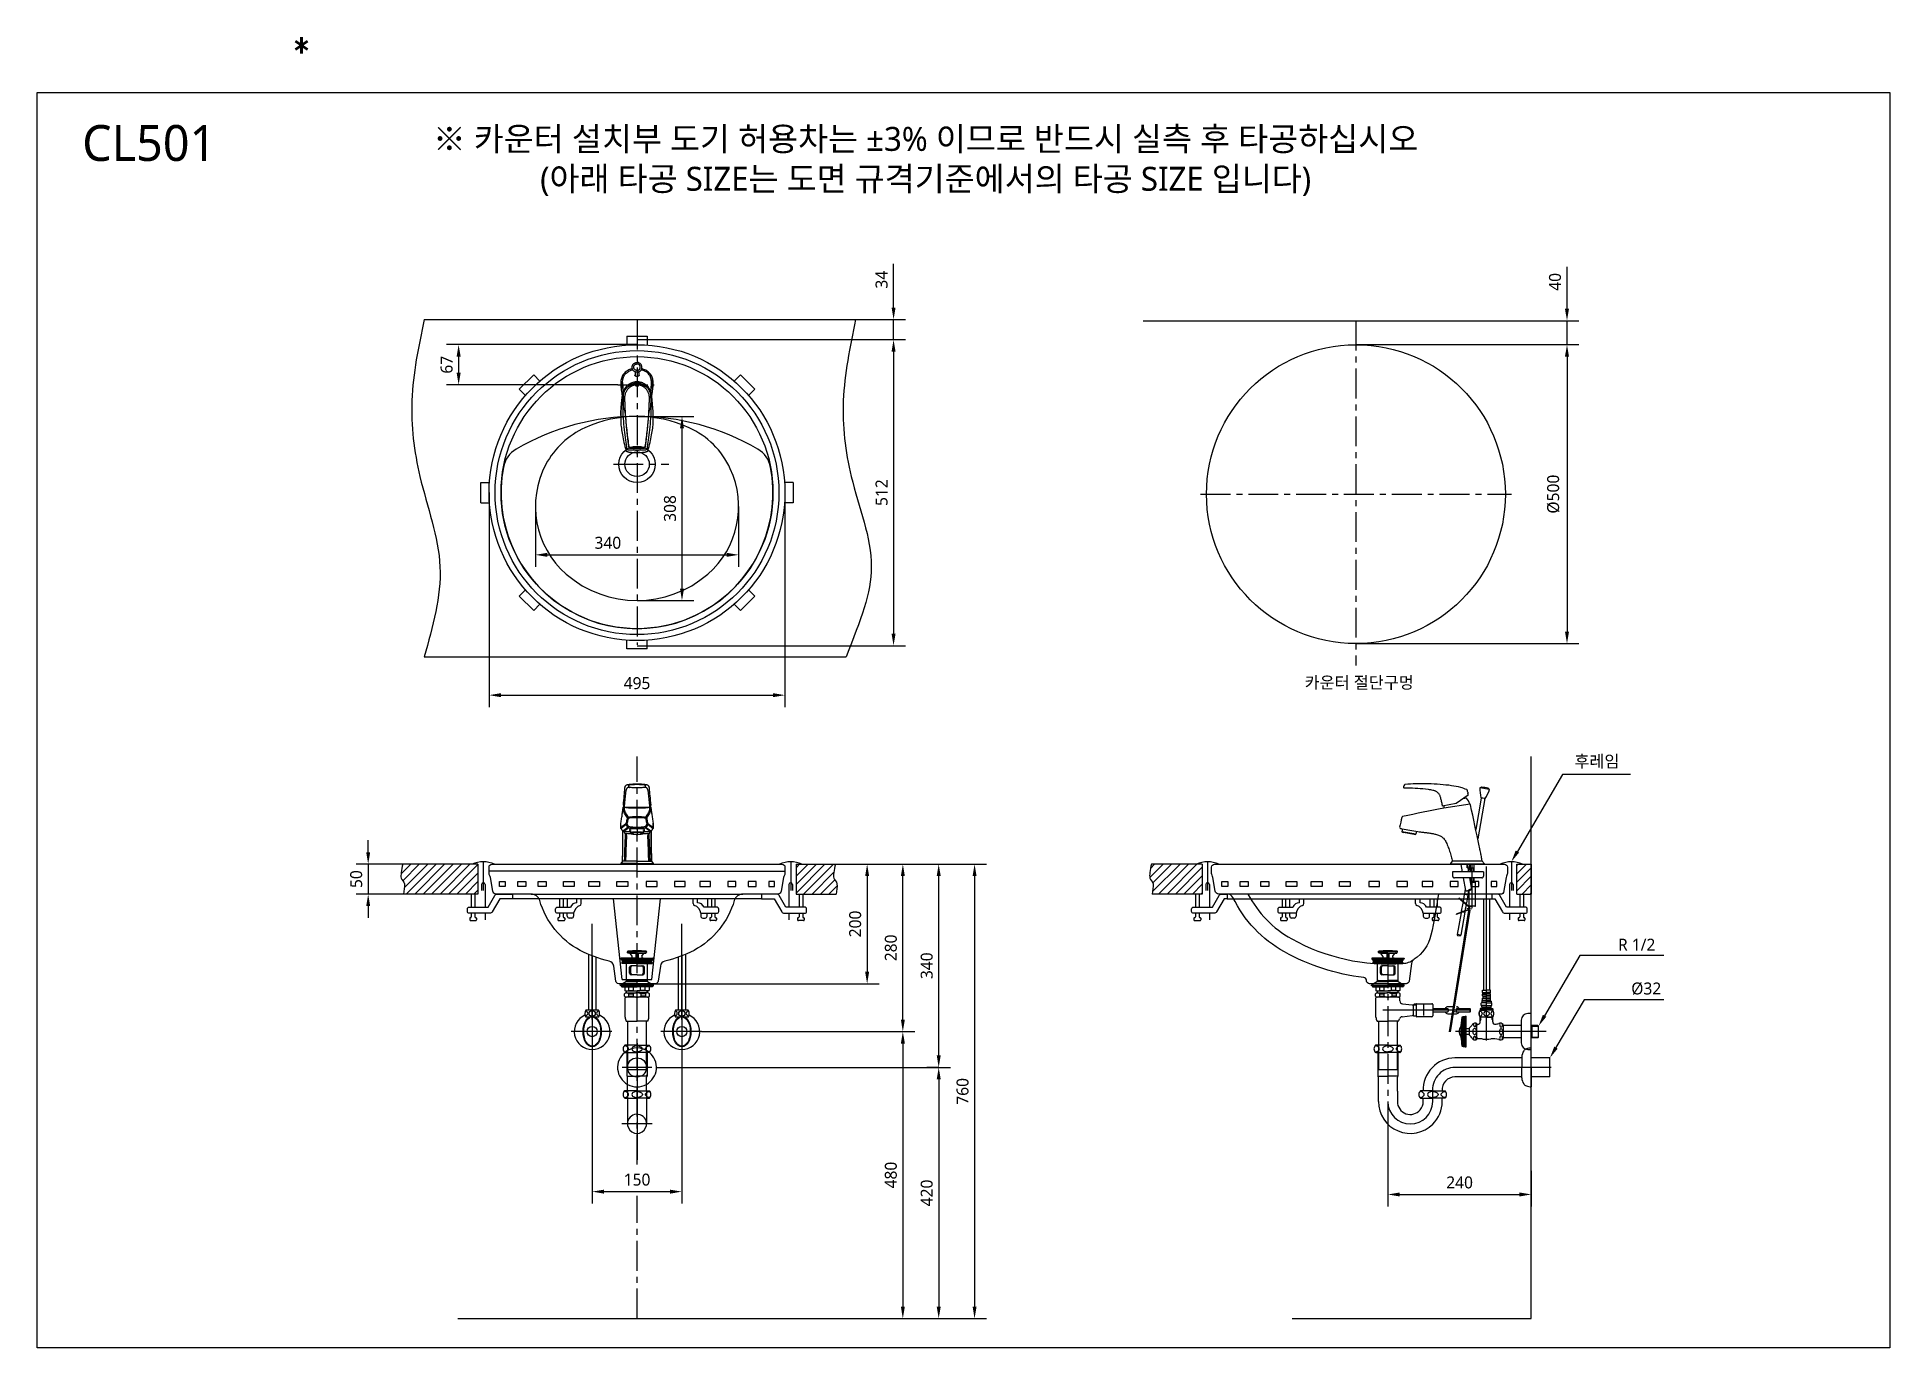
# Model space of a CAD drawing. Extents: x 0 to 3100, y 0 to 2192.
import ezdxf

# ---------------------------------------------------------------- set-up
doc = ezdxf.new("R2010")
doc.units = 0
doc.header["$LTSCALE"] = 20
doc.header["$MEASUREMENT"] = 0
doc.linetypes.add('CENTER', pattern=[2, 1.25, -0.25, 0.25, -0.25])
doc.layers.get('0').update_dxf_attribs({"linetype": 'CONTINUOUS'})
doc.layers.get('DEFPOINTS').update_dxf_attribs({"linetype": 'CONTINUOUS'})
for name, color, linetype in [('1', 1, 'CONTINUOUS'), ('3', 3, 'CONTINUOUS'), ('4', 4, 'CONTINUOUS'), ('5', 5, 'CONTINUOUS'), ('6', 6, 'CONTINUOUS'), ('7', 7, 'CONTINUOUS'), ('CENTER', 2, 'CENTER'), ('CERAMIC', 7, 'CONTINUOUS')]:
    doc.layers.add(name, color=color, linetype=linetype)
doc.styles.add('GHS', font='romans', dxfattribs={"bigfont": 'ghs'})
doc.styles.get("Standard").update_dxf_attribs({"font": 'NanumGothic.ttf'})
doc.dimstyles.get("Standard").update_dxf_attribs({"dimtxt": 2.5, "dimasz": 2, "dimexe": 2, "dimexo": 1, "dimgap": 2, "dimtad": 1, "dimdec": 0, "dimlfac": 10, "dimrnd": 1, "dimzin": 0, "dimdsep": 46, "dimtxsty": 'Standard', "dimcen": 0, "dimclrt": 2, "dimadec": 0, "dimazin": 0, "dimtfac": 1, "dimtdec": 0, "dimtofl": 0, "dimtmove": 0, "dimatfit": 3, "dimfxl": 1, "dimtolj": 1, "dimtzin": 0, "dimarcsym": 0})
pattern_1 = [(225, (0, 0), (7.071068, -7.071068), [])]

msp = doc.modelspace()

# ---------------------------------------------------------------- texts
at = {"style": 'GHS'}
msp.add_text('* ', height=48, dxfattribs=at).set_placement((425.96333, 2144.43855))
at = {"insert": (75.39195, 2045.27793), "char_height": 60, "width": 460, "attachment_point": 1, "style": 'GHS'}
msp.add_mtext('{\\fNanumGothic|b0|i0|c0|p50;CL501}', dxfattribs=at)
at = {"color": 2, "char_height": 20, "attachment_point": 5}
for s, insert in [('카운터 절단구멍', (2212.01198, 1111.75338)), ('후레임', (2609.73715, 980.09758))]:
    msp.add_mtext(s, dxfattribs=dict(at, insert=insert))
at = {"layer": '1', "color": 2, "attachment_point": 5}
for s, insert, char_height in [('\\A1;\\pi-120,l160,t160;※ 카운터 설치부 도기 허용차는 ±3% 이므로 반드시 실측 후 타공하십시오\\P(아래 타공 SIZE는 도면 규격기준에서의 타공 SIZE 입니다)', (1466.68689, 1984.34177), 40), ('R 1/2', (2676.25081, 674.42403), 20), ('%%C32', (2692.30368, 600.75124), 20)]:
    msp.add_mtext(s, dxfattribs=dict(at, insert=insert, char_height=char_height))

# ---------------------------------------------------------------- blocks, each defined once
blk = doc.blocks.new('*D17')
at = {"color": 3, "lineweight": -2, "transparency": 16777216}
for p, q in [((928.8, 494.5), (928.8, 241.4)), ((1078.8, 494.5), (1078.8, 241.4)), ((948.8, 261.4), (1058.8, 261.4))]:
    blk.add_line(p, q, dxfattribs=at)
at = {"color": 3, "transparency": 16777216}
for points in [[(948.8, 264.7), (948.8, 258), (928.8, 261.4)], [(1058.8, 264.7), (1058.8, 258), (1078.8, 261.4)]]:
    blk.add_solid(points, dxfattribs=at)
at = {"layer": 'DEFPOINTS', "color": 0, "transparency": 16777216}
for p in [(928.8, 494.5), (1078.8, 494.5), (1078.8, 261.4)]:
    blk.add_point(p, dxfattribs=at)
at = {"color": 2, "transparency": 16777216, "insert": (1003.8, 281.4), "char_height": 20, "attachment_point": 5}
blk.add_mtext('\\A1;150', dxfattribs=at)
blk = doc.blocks.new('*D18')
at = {"color": 3, "lineweight": -2, "transparency": 16777216}
for p, q in [((1036.3, 469.2), (1528.5, 469.2)), ((1508.5, 449.2), (1508.5, 69.1)), ((1303.8, 49.1), (1528.5, 49.1))]:
    blk.add_line(p, q, dxfattribs=at)
at = {"color": 3, "transparency": 16777216}
for points in [[(1505.2, 449.2), (1511.9, 449.2), (1508.5, 469.2)], [(1505.2, 69.1), (1511.9, 69.1), (1508.5, 49.1)]]:
    blk.add_solid(points, dxfattribs=at)
at = {"layer": 'DEFPOINTS', "color": 0, "transparency": 16777216}
for p in [(1036.3, 469.2), (1303.8, 49.1), (1508.5, 49.1)]:
    blk.add_point(p, dxfattribs=at)
at = {"color": 2, "transparency": 16777216, "insert": (1488.5, 259.2), "char_height": 20, "attachment_point": 5, "rotation": 90}
blk.add_mtext('\\A1;420', dxfattribs=at)
blk = doc.blocks.new('*D19')
at = {"color": 3, "lineweight": -2, "transparency": 16777216}
for p, q in [((1335.6, 809.1), (1408.8, 809.1)), ((1388.8, 789.1), (1388.8, 629.1)), ((1034.4, 609.1), (1408.8, 609.1))]:
    blk.add_line(p, q, dxfattribs=at)
at = {"color": 3, "transparency": 16777216}
for points in [[(1385.4, 789.1), (1392.1, 789.1), (1388.8, 809.1)], [(1385.4, 629.1), (1392.1, 629.1), (1388.8, 609.1)]]:
    blk.add_solid(points, dxfattribs=at)
at = {"layer": 'DEFPOINTS', "color": 0, "transparency": 16777216}
for p in [(1335.6, 809.1), (1034.4, 609.1), (1388.8, 609.1)]:
    blk.add_point(p, dxfattribs=at)
at = {"color": 2, "transparency": 16777216, "insert": (1368.8, 709.1), "char_height": 20, "attachment_point": 5, "rotation": 90}
blk.add_mtext('\\A1;200', dxfattribs=at)
blk = doc.blocks.new('*D20')
at = {"color": 3, "lineweight": -2, "transparency": 16777216}
for p, q in [((1408.8, 809.1), (1468.5, 809.1)), ((1448.5, 549.1), (1448.5, 789.1)), ((1111.4, 529.1), (1468.5, 529.1))]:
    blk.add_line(p, q, dxfattribs=at)
at = {"color": 3, "transparency": 16777216}
for points in [[(1445.2, 789.1), (1451.9, 789.1), (1448.5, 809.1)], [(1445.2, 549.1), (1451.9, 549.1), (1448.5, 529.1)]]:
    blk.add_solid(points, dxfattribs=at)
at = {"layer": 'DEFPOINTS', "color": 0, "transparency": 16777216}
for p in [(1408.8, 809.1), (1448.5, 809.1), (1111.4, 529.1)]:
    blk.add_point(p, dxfattribs=at)
at = {"color": 2, "transparency": 16777216, "insert": (1428.5, 669.1), "char_height": 20, "attachment_point": 5, "rotation": 90}
blk.add_mtext('\\A1;280', dxfattribs=at)
blk = doc.blocks.new('*D21')
at = {"color": 3, "lineweight": -2, "transparency": 16777216}
for p, q in [((1528.5, 809.1), (1588.5, 809.1)), ((1568.5, 789.1), (1568.5, 69.1)), ((1528.5, 49.1), (1588.5, 49.1))]:
    blk.add_line(p, q, dxfattribs=at)
at = {"color": 3, "transparency": 16777216}
for points in [[(1565.2, 789.1), (1571.9, 789.1), (1568.5, 809.1)], [(1565.2, 69.1), (1571.9, 69.1), (1568.5, 49.1)]]:
    blk.add_solid(points, dxfattribs=at)
at = {"layer": 'DEFPOINTS', "color": 0, "transparency": 16777216}
for p in [(1528.5, 809.1), (1528.5, 49.1), (1568.5, 49.1)]:
    blk.add_point(p, dxfattribs=at)
at = {"color": 2, "transparency": 16777216, "insert": (1548.5, 429.1), "char_height": 20, "attachment_point": 5, "rotation": 90}
blk.add_mtext('\\A1;760', dxfattribs=at)
blk = doc.blocks.new('*D22')
at = {"color": 3, "lineweight": -2, "transparency": 16777216}
for p, q in [((554, 829.1), (554, 849.1)), ((611.8, 809.1), (534, 809.1)), ((554, 809.1), (554, 759.1)), ((613.3, 759.1), (534, 759.1)), ((554, 739.1), (554, 719.1))]:
    blk.add_line(p, q, dxfattribs=at)
at = {"color": 3, "transparency": 16777216}
for points in [[(550.7, 829.1), (557.3, 829.1), (554, 809.1)], [(550.7, 739.1), (557.3, 739.1), (554, 759.1)]]:
    blk.add_solid(points, dxfattribs=at)
at = {"layer": 'DEFPOINTS', "color": 0, "transparency": 16777216}
for p in [(611.8, 809.1), (554, 759.1), (613.3, 759.1)]:
    blk.add_point(p, dxfattribs=at)
at = {"color": 2, "transparency": 16777216, "insert": (534, 784.1), "char_height": 20, "attachment_point": 5, "rotation": 90}
blk.add_mtext('\\A1;50', dxfattribs=at)
blk = doc.blocks.new('*D23')
at = {"layer": '3', "color": 3, "lineweight": -2, "transparency": 16777216}
for p, q in [((2260, 412.1), (2260, 236.7)), ((2500, 296.2), (2500, 236.7)), ((2280, 256.7), (2480, 256.7))]:
    blk.add_line(p, q, dxfattribs=at)
at = {"layer": '3', "color": 3, "transparency": 16777216}
for points in [[(2280, 260), (2280, 253.3), (2260, 256.7)], [(2480, 260), (2480, 253.3), (2500, 256.7)]]:
    blk.add_solid(points, dxfattribs=at)
at = {"layer": 'DEFPOINTS', "color": 0, "transparency": 16777216}
for p in [(2260, 412.1), (2500, 296.2), (2500, 256.7)]:
    blk.add_point(p, dxfattribs=at)
at = {"layer": '3', "color": 2, "transparency": 16777216, "insert": (2380, 276.7), "char_height": 20, "attachment_point": 5}
blk.add_mtext('\\A1;240', dxfattribs=at)
blk = doc.blocks.new('*D24')
at = {"color": 3, "lineweight": -2, "transparency": 16777216}
for p, q in [((833.8, 1407.4), (833.8, 1306.5)), ((1173.8, 1407.4), (1173.8, 1306.5)), ((853.8, 1326.5), (1153.8, 1326.5))]:
    blk.add_line(p, q, dxfattribs=at)
at = {"color": 3, "transparency": 16777216}
for points in [[(853.8, 1329.8), (853.8, 1323.1), (833.8, 1326.5)], [(1153.8, 1329.8), (1153.8, 1323.1), (1173.8, 1326.5)]]:
    blk.add_solid(points, dxfattribs=at)
at = {"layer": 'DEFPOINTS', "color": 0, "transparency": 16777216}
for p in [(833.8, 1407.4), (1173.8, 1407.4), (1173.8, 1326.5)]:
    blk.add_point(p, dxfattribs=at)
at = {"color": 2, "transparency": 16777216, "insert": (955, 1346.5), "char_height": 20, "attachment_point": 5}
blk.add_mtext('\\A1;340', dxfattribs=at)
blk = doc.blocks.new('*D25')
at = {"color": 3, "lineweight": -2, "transparency": 16777216}
for p, q in [((756.3, 1430.5), (756.3, 1071.8)), ((1251.3, 1430.5), (1251.3, 1071.8)), ((776.3, 1091.8), (1231.3, 1091.8))]:
    blk.add_line(p, q, dxfattribs=at)
at = {"color": 3, "transparency": 16777216}
for points in [[(776.3, 1095.1), (776.3, 1088.4), (756.3, 1091.8)], [(1231.3, 1095.1), (1231.3, 1088.4), (1251.3, 1091.8)]]:
    blk.add_solid(points, dxfattribs=at)
at = {"layer": 'DEFPOINTS', "color": 0, "transparency": 16777216}
for p in [(756.3, 1430.5), (1251.3, 1430.5), (1251.3, 1091.8)]:
    blk.add_point(p, dxfattribs=at)
at = {"color": 2, "transparency": 16777216, "insert": (1003.8, 1111.8), "char_height": 20, "attachment_point": 5}
blk.add_mtext('\\A1;495', dxfattribs=at)
blk = doc.blocks.new('*D26')
at = {"color": 3, "lineweight": -2, "transparency": 16777216}
for p, q in [((1003.8, 1558), (1099, 1558)), ((1079, 1538), (1079, 1270)), ((1003.8, 1250), (1099, 1250))]:
    blk.add_line(p, q, dxfattribs=at)
at = {"color": 3, "transparency": 16777216}
for points in [[(1075.7, 1538), (1082.4, 1538), (1079, 1558)], [(1075.7, 1270), (1082.4, 1270), (1079, 1250)]]:
    blk.add_solid(points, dxfattribs=at)
at = {"layer": 'DEFPOINTS', "color": 0, "transparency": 16777216}
for p in [(1003.8, 1558), (1003.8, 1250), (1079, 1250)]:
    blk.add_point(p, dxfattribs=at)
at = {"color": 2, "transparency": 16777216, "insert": (1059, 1404), "char_height": 20, "attachment_point": 5, "rotation": 90}
blk.add_mtext('\\A1;308', dxfattribs=at)
blk = doc.blocks.new('*D27')
at = {"color": 3, "lineweight": -2, "transparency": 16777216}
for p, q in [((1003.8, 1686.5), (1453, 1686.5)), ((1433, 1666.5), (1433, 1194.5)), ((1003.8, 1174.5), (1453, 1174.5))]:
    blk.add_line(p, q, dxfattribs=at)
at = {"color": 3, "transparency": 16777216}
for points in [[(1429.7, 1666.5), (1436.3, 1666.5), (1433, 1686.5)], [(1429.7, 1194.5), (1436.3, 1194.5), (1433, 1174.5)]]:
    blk.add_solid(points, dxfattribs=at)
at = {"layer": 'DEFPOINTS', "color": 0, "transparency": 16777216}
for p in [(1003.8, 1686.5), (1003.8, 1174.5), (1433, 1174.5)]:
    blk.add_point(p, dxfattribs=at)
at = {"color": 2, "transparency": 16777216, "insert": (1413, 1430.5), "char_height": 20, "attachment_point": 5, "rotation": 90}
blk.add_mtext('\\A1;512', dxfattribs=at)
blk = doc.blocks.new('*D28')
at = {"color": 3, "lineweight": -2, "transparency": 16777216}
for p, q in [((1468.5, 809.1), (1528.5, 809.1)), ((1508.5, 489.2), (1508.5, 789.1)), ((1508.5, 469.2), (1488.5, 469.2))]:
    blk.add_line(p, q, dxfattribs=at)
at = {"color": 3, "transparency": 16777216}
for points in [[(1505.2, 789.1), (1511.9, 789.1), (1508.5, 809.1)], [(1505.2, 489.2), (1511.9, 489.2), (1508.5, 469.2)]]:
    blk.add_solid(points, dxfattribs=at)
at = {"layer": 'DEFPOINTS', "color": 0, "transparency": 16777216}
for p in [(1468.5, 809.1), (1508.5, 809.1), (1508.5, 469.2)]:
    blk.add_point(p, dxfattribs=at)
at = {"color": 2, "transparency": 16777216, "insert": (1488.5, 639.2), "char_height": 20, "attachment_point": 5, "rotation": 90}
blk.add_mtext('\\A1;340', dxfattribs=at)
blk = doc.blocks.new('*D29')
at = {"color": 3, "lineweight": -2, "transparency": 16777216}
for p, q in [((1448.5, 529.1), (1468.5, 529.1)), ((1448.5, 509.1), (1448.5, 69.1)), ((1303.8, 49.1), (1468.5, 49.1))]:
    blk.add_line(p, q, dxfattribs=at)
at = {"color": 3, "transparency": 16777216}
for points in [[(1445.2, 509.1), (1451.9, 509.1), (1448.5, 529.1)], [(1445.2, 69.1), (1451.9, 69.1), (1448.5, 49.1)]]:
    blk.add_solid(points, dxfattribs=at)
at = {"layer": 'DEFPOINTS', "color": 0, "transparency": 16777216}
for p in [(1448.5, 529.1), (1303.8, 49.1), (1448.5, 49.1)]:
    blk.add_point(p, dxfattribs=at)
at = {"color": 2, "transparency": 16777216, "insert": (1428.5, 289.1), "char_height": 20, "attachment_point": 5, "rotation": 90}
blk.add_mtext('\\A1;480', dxfattribs=at)
blk = doc.blocks.new('*D30')
at = {"color": 3, "lineweight": -2, "transparency": 16777216}
for p, q in [((1433, 1740), (1433, 1813.3)), ((1369.3, 1720), (1453, 1720)), ((1433, 1686.5), (1433, 1720)), ((1003.8, 1686.5), (1453, 1686.5)), ((1433, 1666.5), (1433, 1646.5))]:
    blk.add_line(p, q, dxfattribs=at)
at = {"color": 3, "transparency": 16777216}
for points in [[(1429.7, 1740), (1436.3, 1740), (1433, 1720)], [(1429.7, 1666.5), (1436.3, 1666.5), (1433, 1686.5)]]:
    blk.add_solid(points, dxfattribs=at)
at = {"layer": 'DEFPOINTS', "color": 0, "transparency": 16777216}
for p in [(1369.3, 1720), (1433, 1720), (1003.8, 1686.5)]:
    blk.add_point(p, dxfattribs=at)
at = {"color": 2, "transparency": 16777216, "insert": (1413, 1786.6), "char_height": 20, "attachment_point": 5, "rotation": 90}
blk.add_mtext('\\A1;34', dxfattribs=at)
blk = doc.blocks.new('*D31')
at = {"color": 3, "lineweight": -2, "transparency": 16777216}
for p, q in [((2206.6, 1678), (2579.7, 1678)), ((2559.7, 1658), (2559.7, 1198)), ((2206.6, 1178), (2579.7, 1178))]:
    blk.add_line(p, q, dxfattribs=at)
at = {"color": 3, "transparency": 16777216}
for points in [[(2556.3, 1658), (2563, 1658), (2559.7, 1678)], [(2556.3, 1198), (2563, 1198), (2559.7, 1178)]]:
    blk.add_solid(points, dxfattribs=at)
at = {"layer": 'DEFPOINTS', "color": 0, "transparency": 16777216}
for p in [(2206.6, 1678), (2206.6, 1178), (2559.7, 1178)]:
    blk.add_point(p, dxfattribs=at)
at = {"color": 2, "transparency": 16777216, "insert": (2536.9, 1428), "char_height": 20, "attachment_point": 5, "rotation": 90}
blk.add_mtext('\\A1;%%C500', dxfattribs=at)
blk = doc.blocks.new('*D32')
at = {"color": 3, "lineweight": -2, "transparency": 16777216}
for p, q in [((2559.7, 1738), (2559.7, 1808)), ((2515.6, 1718), (2579.7, 1718)), ((2559.7, 1678), (2559.7, 1718)), ((2206.6, 1678), (2579.7, 1678)), ((2559.7, 1658), (2559.7, 1638))]:
    blk.add_line(p, q, dxfattribs=at)
at = {"color": 3, "transparency": 16777216}
for points in [[(2556.3, 1738), (2563, 1738), (2559.7, 1718)], [(2556.3, 1658), (2563, 1658), (2559.7, 1678)]]:
    blk.add_solid(points, dxfattribs=at)
at = {"layer": 'DEFPOINTS', "color": 0, "transparency": 16777216}
for p in [(2515.6, 1718), (2559.7, 1718), (2206.6, 1678)]:
    blk.add_point(p, dxfattribs=at)
at = {"color": 2, "transparency": 16777216, "insert": (2539.7, 1783), "char_height": 20, "attachment_point": 5, "rotation": 90}
blk.add_mtext('\\A1;40', dxfattribs=at)
blk = doc.blocks.new('*D33')
at = {"color": 3, "lineweight": -2, "transparency": 16777216}
for p, q in [((1003.8, 1678), (685.3, 1678)), ((705.3, 1658), (705.3, 1630.9)), ((971.8, 1610.9), (685.3, 1610.9))]:
    blk.add_line(p, q, dxfattribs=at)
at = {"color": 3, "transparency": 16777216}
for points in [[(702, 1658), (708.7, 1658), (705.3, 1678)], [(702, 1630.9), (708.7, 1630.9), (705.3, 1610.9)]]:
    blk.add_solid(points, dxfattribs=at)
at = {"layer": 'DEFPOINTS', "color": 0, "transparency": 16777216}
for p in [(1003.8, 1678), (705.3, 1610.9), (971.8, 1610.9)]:
    blk.add_point(p, dxfattribs=at)
at = {"color": 2, "transparency": 16777216, "insert": (685.3, 1644.4), "char_height": 20, "attachment_point": 5, "rotation": 90}
blk.add_mtext('\\A1;67', dxfattribs=at)

# ---------------------------------------------------------------- dimensions: what is measured, and where the dimension line sits
for base, p1, p2, picture, middle in [((1432.98802, 1719.96264), (1003.76251, 1686.46264), (1369.32515, 1719.96264), '*D30', (1412.98802, 1786.62931)), ((2559.67489, 1717.96264), (2206.5861, 1677.96264), (2515.56128, 1717.96264), '*D32', (2539.67489, 1782.96264)), ((705.33037, 1610.89458), (1003.76251, 1677.96264), (971.81427, 1610.89458), '*D33', (685.33037, 1644.42861)), ((1432.98802, 1174.46264), (1003.76251, 1686.46264), (1003.76251, 1174.46264), '*D27', (1412.98802, 1430.46264)), ((1079.03604, 1249.96264), (1003.76251, 1557.96264), (1003.76251, 1249.96264), '*D26', (1059.03604, 1403.96264)), ((553.98808, 759.14283), (611.81382, 809.14283), (613.26273, 759.14283), '*D22', (533.98808, 784.14283)), ((1388.76251, 609.14283), (1335.6414, 809.14283), (1034.40032, 609.14283), '*D19', (1368.76251, 709.14283)), ((1448.52875, 809.14283), (1111.38909, 529.14283), (1408.76251, 809.14283), '*D20', (1428.52875, 669.14283)), ((1508.52875, 809.14283), (1508.52875, 469.18161), (1468.52875, 809.14283), '*D28', (1488.52875, 639.16222)), ((1568.52875, 49.14283), (1528.52875, 809.14283), (1528.52875, 49.14283), '*D21', (1548.52875, 429.14283)), ((1448.52875, 49.14283), (1448.52875, 529.14283), (1303.76251, 49.14283), '*D29', (1428.52875, 289.14283)), ((1508.52875, 49.14283), (1036.26251, 469.18161), (1303.76251, 49.14283), '*D18', (1488.52875, 259.16222))]:
    dim = msp.add_linear_dim(base=base, p1=p1, p2=p2, angle=90, dimstyle='Standard', override={"dimtxt": 20, "dimasz": 20, "dimexe": 20, "dimexo": 0, "dimgap": 10, "dimdec": 4, "dimlfac": 1, "dimzin": 8, "dimclrd": 3, "dimclre": 3, "dimtdec": 4, "dimtofl": 1})
    dim.commit()
    dim.dimension.update_dxf_attribs({"geometry": picture, "text_midpoint": middle})
dim = msp.add_linear_dim(base=(2559.67489, 1177.96264), p1=(2206.5861, 1677.96264), p2=(2206.5861, 1177.96264), angle=90, text='%%C<>', dimstyle='Standard', override={"dimtxt": 20, "dimasz": 20, "dimexe": 20, "dimexo": 0, "dimgap": 10, "dimdec": 4, "dimlfac": 1, "dimzin": 8, "dimclrd": 3, "dimclre": 3, "dimtdec": 4, "dimtofl": 1})
dim.commit()
dim.dimension.update_dxf_attribs({"geometry": '*D31', "text_midpoint": (2536.89949, 1427.96264)})
for base, p1, p2, picture, middle in [((1251.26251, 1091.75338), (756.26251, 1430.46264), (1251.26251, 1430.46264), '*D25', (1003.76251, 1111.75338)), ((1078.76251, 261.36954), (928.76251, 494.48431), (1078.76251, 494.48431), '*D17', (1003.76251, 281.36954))]:
    dim = msp.add_linear_dim(base=base, p1=p1, p2=p2, dimstyle='Standard', override={"dimtxt": 20, "dimasz": 20, "dimexe": 20, "dimexo": 0, "dimgap": 10, "dimdec": 4, "dimlfac": 1, "dimzin": 8, "dimclrd": 3, "dimclre": 3, "dimtdec": 4, "dimtofl": 1})
    dim.commit()
    dim.dimension.update_dxf_attribs({"geometry": picture, "text_midpoint": middle})
dim = msp.add_linear_dim(base=(1173.76251, 1326.48232), p1=(833.76251, 1407.43549), p2=(1173.76251, 1407.43549), dimstyle='Standard', override={"dimtxt": 20, "dimasz": 20, "dimexe": 20, "dimexo": 0, "dimgap": 10, "dimdec": 4, "dimlfac": 1, "dimzin": 8, "dimclrd": 3, "dimclre": 3, "dimtdec": 4, "dimtofl": 1})
dim.commit()
dim.dimension.update_dxf_attribs({"geometry": '*D24', "text_midpoint": (954.95327, 1326.48232), "dimtype": 160})
at = {"layer": '3'}
dim = msp.add_linear_dim(base=(2500, 256.66191), p1=(2260, 412.14283), p2=(2500, 296.23082), dimstyle='Standard', override={"dimtxt": 20, "dimasz": 20, "dimexe": 20, "dimexo": 0, "dimgap": 10, "dimdec": 4, "dimlfac": 1, "dimzin": 8, "dimclrd": 3, "dimclre": 3, "dimtdec": 4, "dimtofl": 1}, dxfattribs=at)
dim.commit()
dim.dimension.update_dxf_attribs({"geometry": '*D23', "text_midpoint": (2380, 276.66191)})

# ---------------------------------------------------------------- hatches: boundary and pattern name
at = {"layer": '1'}
h = msp.add_hatch(dxfattribs=at)
h.set_pattern_fill('_USER', color=256, scale=10, angle=225, style=0, pattern_type=0)
h.set_pattern_definition(pattern_1)
edge = h.paths.add_edge_path()
edge.add_line((737.58937, 809.14283), (611.81382, 809.14283))
edge.add_spline(control_points=[(611.81382, 809.14283), (610.25683, 804.33277), (609.2673, 796.57903), (608.04062, 783.82334), (617.29864, 777.712), (613.48404, 764.12499), (613.26273, 759.14283)], knot_values=[0.795697532, 0.795697532, 0.795697532, 0.795697532, 2.2002718372, 3.1617295052, 4.497077815, 5.9887773837, 5.9887773837, 5.9887773837, 5.9887773837], degree=3, periodic=0)
edge.add_line((613.26273, 759.14283), (737.58937, 759.14283))
edge.add_line((737.58937, 759.14283), (737.58937, 809.14283))
edge = h.paths.add_edge_path()
edge.add_spline(control_points=[(1337.0903, 759.14283), (1337.31161, 764.12499), (1341.12621, 777.712), (1331.86819, 783.82334), (1333.09487, 796.57903), (1334.08441, 804.33277), (1335.6414, 809.14283)], knot_values=[0.795697532, 0.795697532, 0.795697532, 0.795697532, 2.2873971007, 3.6227454105, 4.5842030784, 5.9887773837, 5.9887773837, 5.9887773837, 5.9887773837], degree=3, periodic=0)
edge.add_line((1335.6414, 809.14283), (1269.93566, 809.14283))
edge.add_line((1269.93566, 809.14283), (1269.93566, 759.14283))
edge.add_line((1269.93566, 759.14283), (1337.0903, 759.14283))
h = msp.add_hatch(dxfattribs=at)
h.set_pattern_fill('_USER', color=256, scale=10, angle=225, style=0, pattern_type=0)
h.set_pattern_definition(pattern_1)
edge = h.paths.add_edge_path()
edge.add_line((1949.32686, 809.14283), (1864.41766, 809.14283))
edge.add_spline(control_points=[(1864.41766, 809.14283), (1862.86067, 804.33277), (1861.87113, 796.57903), (1860.64446, 783.82334), (1869.90248, 777.712), (1866.08787, 764.12499), (1865.86657, 759.14283)], knot_values=[0.795697532, 0.795697532, 0.795697532, 0.795697532, 2.2002718372, 3.1617295052, 4.497077815, 5.9887773837, 5.9887773837, 5.9887773837, 5.9887773837], degree=3, periodic=0)
edge.add_line((1865.86657, 759.14283), (1949.32686, 759.14283))
edge.add_line((1949.32686, 759.14283), (1949.32686, 809.14283))
h.paths.add_polyline_path([(2500, 809.14283), (2475.86443, 809.14283), (2475.86443, 759.14283), (2500, 759.14283)])

# ---------------------------------------------------------------- linework, layer by layer
msp.add_circle((2206.5861, 1427.96264), 250)
at = {"color": 2}
for centre, radius in [((1003.76251, 1610.89458), 3), ((1003.76251, 1477.96264), 30.5), ((1003.76251, 1477.96264), 20.5)]:
    msp.add_circle(centre, radius, dxfattribs=at)
at = {"layer": '1'}
for p, q in [((2500, 49.14283), (2500, 989.14283)), ((2500, 809.14283), (2500, 759.14283)), ((928.76251, 549.14283), (928.76251, 709.14283)), ((1078.76251, 549.14283), (1078.76251, 709.14283)), ((703.76251, 49.14283), (1303.76251, 49.14283)), ((2100, 49.14283), (2500, 49.14283))]:
    msp.add_line(p, q, dxfattribs=at)
at = {"layer": '1', "color": 3}
for p, q in [((2552.19732, 959.29152), (2476.735, 830.40225)), ((2665.85946, 959.29152, -3.24175), (2552.19732, 959.29152, -3.24175)), ((2581.05949, 656.13382), (2522.22936, 555.65225)), ((2721.77409, 656.13382), (2581.05949, 656.13382)), ((2588.14317, 582.46103), (2541.19702, 502.27725)), ((2721.77409, 582.46103), (2588.14317, 582.46103))]:
    msp.add_line(p, q, dxfattribs=at)
at = {"layer": '1'}
msp.add_spline([(647.62617, 1719.96264), (627.16762, 1584.7342), (640.57611, 1457.40461), (674.09733, 1306.61957), (647.62617, 1155.96264)], degree=3, dxfattribs=at)
for points, knots in [([(1369.32515, 1719.96264), (1360.06586, 1673.64598), (1342.0114, 1587.23407), (1357.5293, 1448.35541), (1415.11306, 1309.19073), (1377.91632, 1218.64686), (1353.63133, 1155.96264)], [0, 0, 0, 0, 13.4790096988, 26.2823736359, 41.7289914298, 55.8471450246, 55.8471450246, 55.8471450246, 55.8471450246]), ([(611.81382, 809.14283), (610.25683, 804.33277), (609.2673, 796.57903), (608.04062, 783.82334), (617.29864, 777.712), (613.48404, 764.12499), (613.26273, 759.14283)], [0.795697532, 0.795697532, 0.795697532, 0.795697532, 2.2002718372, 3.1617295052, 4.497077815, 5.9887773837, 5.9887773837, 5.9887773837, 5.9887773837]), ([(1335.6414, 809.14283), (1334.08441, 804.33277), (1333.09487, 796.57903), (1331.86819, 783.82334), (1341.12621, 777.712), (1337.31161, 764.12499), (1337.0903, 759.14283)], [0.795697532, 0.795697532, 0.795697532, 0.795697532, 2.2002718372, 3.1617295052, 4.497077815, 5.9887773837, 5.9887773837, 5.9887773837, 5.9887773837]), ([(1864.41766, 809.14283), (1862.86067, 804.33277), (1861.87113, 796.57903), (1860.64446, 783.82334), (1869.90248, 777.712), (1866.08787, 764.12499), (1865.86657, 759.14283)], [0.795697532, 0.795697532, 0.795697532, 0.795697532, 2.2002718372, 3.1617295052, 4.497077815, 5.9887773837, 5.9887773837, 5.9887773837, 5.9887773837])]:
    msp.add_open_spline(points, degree=3, knots=knots, dxfattribs=at)
at = {"layer": '1', "color": 3}
for points in [[(2479.61157, 828.71807), (2473.85843, 832.08643), (2466.62992, 813.14283)], [(2525.10593, 553.96807), (2519.35279, 557.33643), (2512.12428, 538.39283)], [(2544.07359, 500.59307), (2538.32045, 503.96143), (2531.09195, 485.01783)]]:
    msp.add_solid(points, dxfattribs=at)
at = {"layer": '3'}
for p, q in [((976.76251, 651.33724), (976.76251, 650.73724)), ((986.46251, 651.73724), (977.16251, 651.73724)), ((1003.76251, 651.73724), (986.46251, 651.73724)), ((988.76251, 660.33724), (987.53119, 662.46995)), ((987.64773, 662.2681), (1003.76251, 662.2681)), ((1003.76251, 660.33724), (988.76251, 660.33724)), ((991.27779, 660.15295), (1002.01251, 659.45158)), ((995.48785, 655.45795), (992.76965, 659.31092)), ((993.40609, 651.73724), (994.85361, 652.57297)), ((1003.76251, 660.33724), (1002.01251, 659.45158)), ((1002.01251, 659.45158), (1002.01251, 651.73724)), ((1003.24484, 660.07525), (1002.81251, 653.66737)), ((1003.01561, 651.73724), (1002.81251, 653.69157)), ((1002.81251, 653.69157), (1003.76251, 653.69157)), ((1019.8773, 662.2681), (1003.76251, 662.2681)), ((1003.76251, 660.33724), (1018.76251, 660.33724)), ((1003.76251, 660.33724), (1005.51251, 659.45158)), ((1004.71251, 653.69157), (1003.76251, 653.69157)), ((1003.76251, 651.73724), (1021.06251, 651.73724)), ((1004.28019, 660.07525), (1004.71251, 653.66737)), ((1004.50941, 651.73724), (1004.71251, 653.69157)), ((1016.24724, 660.15295), (1005.51251, 659.45158)), ((1005.51251, 659.45158), (1005.51251, 651.73724)), ((1012.03717, 655.45795), (1014.75538, 659.31092)), ((1014.11894, 651.73724), (1012.67142, 652.57297)), ((1018.76251, 660.33724), (1019.99383, 662.46995)), ((1021.06251, 651.73724), (1030.36251, 651.73724)), ((1030.76251, 651.33724), (1030.76251, 650.73724)), ((2233, 651.33724), (2233, 650.73724)), ((2242.7, 651.73724), (2233.4, 651.73724)), ((2260, 651.73724), (2242.7, 651.73724)), ((2245, 660.33724), (2243.76868, 662.46995)), ((2243.88522, 662.2681), (2260, 662.2681)), ((2260, 660.33724), (2245, 660.33724)), ((2247.51527, 660.15295), (2258.25, 659.45158)), ((2251.72534, 655.45795), (2249.00713, 659.31092)), ((2249.64358, 651.73724), (2251.0911, 652.57297)), ((2260, 660.33724), (2258.25, 659.45158)), ((2258.25, 659.45158), (2258.25, 651.73724)), ((2259.48232, 660.07525), (2259.05, 653.66737)), ((2259.05, 653.69157), (2260, 653.69157)), ((2259.2531, 651.73724), (2259.05, 653.69157)), ((2276.11478, 662.2681), (2260, 662.2681)), ((2260, 660.33724), (2261.75, 659.45158)), ((2260, 660.33724), (2275, 660.33724)), ((2260.95, 653.69157), (2260, 653.69157)), ((2260, 651.73724), (2277.3, 651.73724)), ((2260.51768, 660.07525), (2260.95, 653.66737)), ((2260.7469, 651.73724), (2260.95, 653.69157)), ((2272.48473, 660.15295), (2261.75, 659.45158)), ((2261.75, 659.45158), (2261.75, 651.73724)), ((2268.27466, 655.45795), (2270.99287, 659.31092)), ((2270.35642, 651.73724), (2268.9089, 652.57297)), ((2275, 660.33724), (2276.23132, 662.46995)), ((2277.3, 651.73724), (2286.6, 651.73724)), ((2287, 651.33724), (2287, 650.73724)), ((976.76251, 650.73724), (978.90474, 649.23724)), ((976.76251, 650.73724), (1003.76251, 650.73724)), ((978.46068, 649.03724), (978.46068, 647.73724)), ((978.46068, 644.73724), (978.46068, 643.43724)), ((984.76251, 649.23724), (978.66068, 649.23724)), ((1003.76251, 643.23724), (978.66068, 643.23724)), ((1003.76251, 647.23724), (978.96068, 647.23724)), ((1003.76251, 645.23724), (978.96068, 645.23724)), ((984.76251, 649.23724), (1003.76251, 649.23724)), ((986.26251, 612.64283), (986.26251, 643.23724)), ((991.38814, 626.73724), (991.38814, 636.73724)), ((993.15591, 626.73724), (993.15591, 636.73724)), ((1003.76251, 639.23724), (993.88814, 639.23724)), ((1003.76251, 624.23724), (993.88814, 624.23724)), ((1030.76251, 650.73724), (1003.76251, 650.73724)), ((1022.76251, 649.23724), (1003.76251, 649.23724)), ((1003.76251, 647.23724), (1028.56435, 647.23724)), ((1003.76251, 645.23724), (1028.56435, 645.23724)), ((1003.76251, 643.23724), (1028.86435, 643.23724)), ((1003.76251, 639.23724), (1013.63688, 639.23724)), ((1003.76251, 624.23724), (1013.63688, 624.23724)), ((1014.36911, 626.73724), (1014.36911, 636.73724)), ((1016.13688, 626.73724), (1016.13688, 636.73724)), ((1021.26251, 612.64283), (1021.26251, 643.23724)), ((1022.76251, 649.23724), (1028.86435, 649.23724)), ((1030.76251, 650.73724), (1028.62029, 649.23724)), ((1029.06435, 649.03724), (1029.06435, 647.73724)), ((1029.06435, 644.73724), (1029.06435, 643.43724)), ((2233, 650.73724), (2235.14222, 649.23724)), ((2233, 650.73724), (2260, 650.73724)), ((2234.69817, 649.03724), (2234.69817, 647.73724)), ((2234.69817, 644.73724), (2234.69817, 643.43724)), ((2241, 649.23724), (2234.89817, 649.23724)), ((2260, 643.23724), (2234.89817, 643.23724)), ((2260, 647.23724), (2235.19817, 647.23724)), ((2260, 645.23724), (2235.19817, 645.23724)), ((2241, 649.23724), (2260, 649.23724)), ((2242.5, 612.64283), (2242.5, 643.23724)), ((2247.62563, 626.73724), (2247.62563, 636.73724)), ((2249.3934, 626.73724), (2249.3934, 636.73724)), ((2260, 639.23724), (2250.12563, 639.23724)), ((2260, 624.23724), (2250.12563, 624.23724)), ((2287, 650.73724), (2260, 650.73724)), ((2279, 649.23724), (2260, 649.23724)), ((2260, 647.23724), (2284.80183, 647.23724)), ((2260, 645.23724), (2284.80183, 645.23724)), ((2260, 643.23724), (2285.10183, 643.23724)), ((2260, 639.23724), (2269.87437, 639.23724)), ((2260, 624.23724), (2269.87437, 624.23724)), ((2270.6066, 626.73724), (2270.6066, 636.73724)), ((2272.37437, 626.73724), (2272.37437, 636.73724)), ((2277.5, 612.64283), (2277.5, 643.23724)), ((2279, 649.23724), (2285.10183, 649.23724)), ((2287, 650.73724), (2284.85778, 649.23724)), ((2285.30183, 649.03724), (2285.30183, 647.73724)), ((2285.30183, 644.73724), (2285.30183, 643.43724)), ((986.26251, 612.64283), (976.26251, 606.64283)), ((976.26251, 606.64283), (1003.76251, 606.64283)), ((976.26251, 605.64283), (976.26251, 606.64283)), ((986.26251, 605.64283), (976.26251, 605.64283)), ((978.07038, 605.64283), (978.07038, 604.34283)), ((978.57038, 603.84283), (983.57038, 603.84283)), ((983.01882, 588.18062), (983.01882, 592.29387)), ((983.57038, 603.84283), (1003.76251, 603.84283)), ((983.57038, 603.84283), (983.57038, 597.72019)), ((984.57038, 597.14283), (983.57038, 597.72019)), ((984.57038, 597.14283), (985.97038, 597.14283)), ((985.97038, 597.14283), (1003.76251, 597.14283)), ((986.96251, 614.73724), (986.26251, 615.94968)), ((986.26251, 614.73724), (1003.76251, 614.73724)), ((986.26251, 612.64283), (1003.76251, 612.64283)), ((1021.26251, 605.64283), (986.26251, 605.64283)), ((986.26251, 593.7316), (986.26251, 597.14283)), ((986.40621, 593.73724), (1003.51882, 593.73724)), ((986.96251, 612.64283), (986.96251, 614.73724)), ((989.7936, 592.29387), (997.19426, 592.29387)), ((989.7936, 592.29387), (989.7936, 588.18062)), ((990.34517, 597.72019), (990.34517, 603.84283)), ((990.34517, 597.72019), (997.74583, 597.72019)), ((997.19426, 592.29387), (997.19426, 588.18062)), ((997.74583, 597.72019), (997.74583, 603.84283)), ((1021.26251, 614.73724), (1003.76251, 614.73724)), ((1021.26251, 612.64283), (1003.76251, 612.64283)), ((1031.26251, 606.64283), (1003.76251, 606.64283)), ((1023.95464, 603.84283), (1003.76251, 603.84283)), ((1021.55464, 597.14283), (1003.76251, 597.14283)), ((1021.11882, 593.73724), (1004.00621, 593.73724)), ((1009.7792, 597.72019), (1009.7792, 603.84283)), ((1017.17986, 597.72019), (1009.7792, 597.72019)), ((1010.33076, 592.29387), (1010.33076, 588.18062)), ((1017.73143, 592.29387), (1010.33076, 592.29387)), ((1017.17986, 597.72019), (1017.17986, 603.84283)), ((1017.73143, 592.29387), (1017.73143, 588.18062)), ((1020.56251, 614.73724), (1021.26251, 615.94968)), ((1020.56251, 612.64283), (1020.56251, 614.73724)), ((1021.26251, 612.64283), (1031.26251, 606.64283)), ((1021.26251, 605.64283), (1031.26251, 605.64283)), ((1021.26251, 593.7316), (1021.26251, 597.14283)), ((1022.95464, 597.14283), (1021.55464, 597.14283)), ((1022.95464, 597.14283), (1023.95464, 597.72019)), ((1023.95464, 603.84283), (1023.95464, 597.72019)), ((1028.95464, 603.84283), (1023.95464, 603.84283)), ((1024.50621, 588.18062), (1024.50621, 592.29387)), ((1029.45464, 605.64283), (1029.45464, 604.34283)), ((1031.26251, 605.64283), (1031.26251, 606.64283)), ((2242.5, 612.64283), (2232.5, 606.64283)), ((2232.5, 605.64283), (2232.5, 606.64283)), ((2232.5, 606.64283), (2260, 606.64283)), ((2242.5, 605.64283), (2232.5, 605.64283)), ((2234.30787, 605.64283), (2234.30787, 604.34283)), ((2234.80787, 603.84283), (2239.80787, 603.84283)), ((2239.2563, 588.18062), (2239.2563, 592.29387)), ((2239.80787, 603.84283), (2239.80787, 597.72019)), ((2239.80787, 603.84283), (2260, 603.84283)), ((2240.80787, 597.14283), (2239.80787, 597.72019)), ((2240.80787, 597.14283), (2242.20787, 597.14283)), ((2242.20787, 597.14283), (2260, 597.14283)), ((2243.2, 614.73724), (2242.5, 615.94968)), ((2242.5, 614.73724), (2260, 614.73724)), ((2242.5, 612.64283), (2260, 612.64283)), ((2277.5, 605.64283), (2242.5, 605.64283)), ((2242.5, 593.7316), (2242.5, 597.14283)), ((2242.6437, 593.73724), (2259.7563, 593.73724)), ((2243.2, 612.64283), (2243.2, 614.73724)), ((2246.03109, 592.29387), (2246.03109, 588.18062)), ((2246.03109, 592.29387), (2253.43175, 592.29387)), ((2246.58265, 597.72019), (2246.58265, 603.84283)), ((2246.58265, 597.72019), (2253.98332, 597.72019)), ((2253.43175, 592.29387), (2253.43175, 588.18062)), ((2253.98332, 597.72019), (2253.98332, 603.84283)), ((2277.5, 614.73724), (2260, 614.73724)), ((2277.5, 612.64283), (2260, 612.64283)), ((2287.5, 606.64283), (2260, 606.64283)), ((2280.19213, 603.84283), (2260, 603.84283)), ((2277.79213, 597.14283), (2260, 597.14283)), ((2277.3563, 593.73724), (2260.2437, 593.73724)), ((2266.01668, 597.72019), (2266.01668, 603.84283)), ((2273.41735, 597.72019), (2266.01668, 597.72019)), ((2273.96891, 592.29387), (2266.56825, 592.29387)), ((2266.56825, 592.29387), (2266.56825, 588.18062)), ((2273.41735, 597.72019), (2273.41735, 603.84283)), ((2273.96891, 592.29387), (2273.96891, 588.18062)), ((2276.8, 614.73724), (2277.5, 615.94968)), ((2276.8, 612.64283), (2276.8, 614.73724)), ((2277.5, 612.64283), (2287.5, 606.64283)), ((2277.5, 605.64283), (2287.5, 605.64283)), ((2277.5, 593.7316), (2277.5, 597.14283)), ((2279.19213, 597.14283), (2277.79213, 597.14283)), ((2279.19213, 597.14283), (2280.19213, 597.72019)), ((2285.19213, 603.84283), (2280.19213, 603.84283)), ((2280.19213, 603.84283), (2280.19213, 597.72019)), ((2280.7437, 588.18062), (2280.7437, 592.29387)), ((2285.69213, 605.64283), (2285.69213, 604.34283)), ((2287.5, 605.64283), (2287.5, 606.64283)), ((983.76251, 553.1349), (983.76251, 585.73724)), ((1003.76251, 586.73724), (984.76251, 586.73724)), ((989.7936, 588.18062), (997.19426, 588.18062)), ((1021.11882, 586.73724), (1003.76251, 586.73724)), ((1017.73143, 588.18062), (1010.33076, 588.18062)), ((1020.56251, 586.73724), (1021.11882, 586.73724)), ((1021.11882, 586.73724), (1021.51882, 586.73724)), ((1022.76251, 586.73724), (1021.26251, 586.73724)), ((1023.76251, 580.373), (1023.76251, 585.73724)), ((1023.76251, 553.1349), (1023.76251, 585.73724)), ((2240, 553.1349), (2240, 585.73724)), ((2260, 586.73724), (2241, 586.73724)), ((2246.03109, 588.18062), (2253.43175, 588.18062)), ((2320, 564.73724), (2251.50001, 564.779)), ((2277.3563, 586.73724), (2260, 586.73724)), ((2273.96891, 588.18062), (2266.56825, 588.18062)), ((2276.8, 586.73724), (2277.3563, 586.73724)), ((2277.3563, 586.73724), (2277.7563, 586.73724)), ((2279, 586.73724), (2277.5, 586.73724)), ((2280, 580.373), (2280, 585.73724)), ((2284.46733, 575.40146), (2300.50156, 573.6835)), ((2302.53023, 573.93724), (2307.6358, 573.93724)), ((2302.66932, 555.48724), (2302.66932, 573.98724)), ((2304, 574.73724), (2304, 573.93724)), ((2307.6612, 574.73724), (2304, 574.73724)), ((2307.6358, 573.93724), (2307.6358, 574.93724)), ((2307.6358, 554.53724), (2307.6358, 573.93724)), ((2308.4358, 575.73724), (2333.6358, 575.73724)), ((2320, 556.19933), (2320, 573.63724)), ((2398.45388, 564.68941), (2320, 564.73724)), ((2354.37017, 567.21629), (2334.92984, 567.22814)), ((2335.1358, 574.23724), (2335.1358, 568.46605)), ((2335.1358, 568.46605), (2335.1358, 555.23724)), ((2335.72658, 562.22765), (2360.31681, 562.21266)), ((2360.31985, 567.21266), (2354.37017, 567.21629)), ((2360.27774, 558.96269), (2371.60038, 558.95578)), ((2371.34365, 570.45594), (2360.28475, 570.46268)), ((2371.60038, 558.95578), (2374.62303, 558.95394)), ((2374.84903, 561.78678), (2371.6039, 562.30587)), ((2374.58792, 562.20396), (2397.95236, 562.18972)), ((2397.95541, 567.18972), (2374.59097, 567.20396)), ((2397.95236, 562.18972), (2397.95541, 567.18972)), ((2397.95236, 562.18972), (2398.45266, 562.68941)), ((2398.4551, 566.68941), (2397.95541, 567.18972)), ((2398.45266, 562.68941), (2398.4551, 566.68941)), ((985.76252, 546.73724), (1003.76251, 546.73724)), ((987.88751, 546.73724), (987.88751, 465.73724)), ((1021.76251, 546.73724), (1003.76251, 546.73724)), ((1019.63751, 465.73724), (1019.63751, 546.73724)), ((2242, 546.73724), (2260, 546.73724)), ((2244.125, 546.73724), (2244.125, 465.73724)), ((2278, 546.73724), (2260, 546.73724)), ((2275.875, 465.73724), (2275.875, 546.73724)), ((2283.86888, 554.00891), (2300.50156, 555.79098)), ((2302.66932, 555.48724), (2307.6358, 555.48724)), ((2304, 554.73724), (2304, 555.53724)), ((2307.6612, 554.73724), (2304, 554.73724)), ((2333.6358, 553.73724), (2308.4358, 553.73724)), ((987.88751, 465.73724), (1019.63751, 465.73724)), ((2244.125, 465.73724), (2275.875, 465.73724)), ((1019.63751, 455.73724), (1018.93751, 455.73724))]:
    msp.add_line(p, q, dxfattribs=at)
for points in [[(2360.94796, 564.71228, -0.0457215357), (2360.8374, 563.51381, -0.0593015348), (2360.56115, 562.62655, -0.1010586224), (2360.06451, 561.93342, -0.1892733446), (2359.62987, 561.76308, -0.1892733446), (2359.19545, 561.93395, -0.0442380887), (2358.94349, 562.2135, -0.0593015348)], [(2358.94654, 567.2135, -0.0442380887), (2359.19884, 567.49274, -0.1892733446), (2359.63347, 567.66308, -0.1892733446), (2360.0679, 567.49221, -0.1010586224), (2360.5637, 566.79848, -0.0593015348), (2360.83886, 565.91088, -0.0457215357), (2360.94796, 564.71228, -0.0457215357)], [(2375.96428, 567.20312, 0.0442380887), (2375.71233, 567.48268, 0.1892733446), (2375.2779, 567.65354, 0.1892733446), (2374.84327, 567.48321, 0.1010586224), (2374.34662, 566.79008, 0.0593015348), (2374.07038, 565.90282, 0.0457215357), (2373.95982, 564.70435, 0.0457215357)], [(2373.95982, 564.70435, 0.0457215357), (2374.06892, 563.50574, 0.0593015348), (2374.34408, 562.61815, 0.1010586224), (2374.83988, 561.92441, 0.1892733446), (2375.2743, 561.75354, 0.1892733446), (2375.70894, 561.92388, 0.0442380887), (2375.96124, 562.20313, 0.0593015348)]]:
    msp.add_lwpolyline(points, format="xyb", dxfattribs=at)
for centre, radius, start, end in [((977.16251, 651.33724), 0.4, 90, 180), ((988.61251, 662.2681), 1.1, 97.32041367, 169.42619898), ((1003.76251, 544.33724), 120, 90, 97.32041367), ((991.1354, 658.15799), 2, 35.20232507, 86.26180949), ((993.85361, 654.30502), 2, 300, 35.20232507), ((1003.76251, 544.33724), 120, 82.67958633, 90), ((1013.67142, 654.30502), 2, 144.79767493, 240), ((1016.38962, 658.15799), 2, 93.73819051, 144.79767493), ((1018.91251, 662.2681), 1.1, 10.57380102, 82.67958633), ((1030.36251, 651.33724), 0.4, 0, 90), ((2233.4, 651.33724), 0.4, 90, 180), ((2244.85, 662.2681), 1.1, 97.32041367, 169.42619898), ((2260, 544.33724), 120, 90, 97.32041367), ((2247.37289, 658.15799), 2, 35.20232507, 86.26180949), ((2250.0911, 654.30502), 2, 300, 35.20232507), ((2260, 544.33724), 120, 82.67958633, 90), ((2269.9089, 654.30502), 2, 144.79767493, 240), ((2272.62711, 658.15799), 2, 93.73819051, 144.79767493), ((2275.15, 662.2681), 1.1, 10.57380102, 82.67958633), ((2286.6, 651.33724), 0.4, 0, 90), ((978.66068, 649.03724), 0.2, 90, 180), ((978.96068, 647.73724), 0.5, 180, 270), ((978.96068, 644.73724), 0.5, 90, 180), ((978.66068, 643.43724), 0.2, 180, 270), ((982.26251, 646.23724), 1, 270, 90), ((993.88814, 636.73724), 2.5, 90, 180), ((993.88814, 626.73724), 2.5, 180, 270), ((995.65591, 636.73724), 2.5, 90, 180), ((995.65591, 626.73724), 2.5, 180, 270), ((1011.86911, 636.73724), 2.5, 0, 90), ((1011.86911, 626.73724), 2.5, 270, 0), ((1013.63688, 636.73724), 2.5, 0, 90), ((1013.63688, 626.73724), 2.5, 270, 0), ((1025.26251, 646.23724), 1, 90, 270), ((1028.56435, 647.73724), 0.5, 270, 0), ((1028.56435, 644.73724), 0.5, 0, 90), ((1028.86435, 649.03724), 0.2, 0, 90), ((1028.86435, 643.43724), 0.2, 270, 0), ((2234.89817, 649.03724), 0.2, 90, 180), ((2235.19817, 647.73724), 0.5, 180, 270), ((2235.19817, 644.73724), 0.5, 90, 180), ((2234.89817, 643.43724), 0.2, 180, 270), ((2238.5, 646.23724), 1, 270, 90), ((2250.12563, 636.73724), 2.5, 90, 180), ((2250.12563, 626.73724), 2.5, 180, 270), ((2251.8934, 636.73724), 2.5, 90, 180), ((2251.8934, 626.73724), 2.5, 180, 270), ((2268.1066, 636.73724), 2.5, 0, 90), ((2268.1066, 626.73724), 2.5, 270, 0), ((2269.87437, 636.73724), 2.5, 0, 90), ((2269.87437, 626.73724), 2.5, 270, 0), ((2281.5, 646.23724), 1, 90, 270), ((2284.80183, 647.73724), 0.5, 270, 0), ((2284.80183, 644.73724), 0.5, 0, 90), ((2285.10183, 649.03724), 0.2, 0, 90), ((2285.10183, 643.43724), 0.2, 270, 0), ((978.57038, 604.34283), 0.5, 180, 270), ((986.40621, 589.02944), 4.70435, 43.94093732, 136.05906268), ((986.95778, 607.32204), 10.18185, 250.56792502, 289.43207498), ((1003.29662, 580.13276), 13.60629, 89.06429532, 116.64718661), ((1003.57037, 626.59517), 29.45658, 258.59556617, 270.3737354), ((1003.95465, 626.59517), 29.45658, 269.6262646, 281.40443383), ((1004.2284, 580.13276), 13.60629, 63.35281339, 90.93570468), ((1020.56725, 607.32204), 10.18185, 250.56792502, 289.43207498), ((1021.11882, 589.02944), 4.70435, 43.94093732, 136.05906268), ((1028.95464, 604.34283), 0.5, 270, 0), ((2234.80787, 604.34283), 0.5, 180, 270), ((2242.6437, 589.02944), 4.70435, 43.94093732, 136.05906268), ((2243.19526, 607.32204), 10.18185, 250.56792502, 289.43207498), ((2259.53411, 580.13276), 13.60629, 89.06429532, 116.64718661), ((2259.80786, 626.59517), 29.45658, 258.59556617, 270.3737354), ((2260.19214, 626.59517), 29.45658, 269.6262646, 281.40443383), ((2260.46589, 580.13276), 13.60629, 63.35281339, 90.93570468), ((2276.80474, 607.32204), 10.18185, 250.56792502, 289.43207498), ((2277.3563, 589.02944), 4.70435, 43.94093732, 136.05906268), ((2285.19213, 604.34283), 0.5, 270, 0), ((986.40621, 591.44504), 4.70435, 223.94093732, 316.05906268), ((984.76251, 585.73724), 1, 90, 180), ((1003.29662, 600.34172), 13.60629, 243.35281339, 270.93570468), ((1004.2284, 600.34172), 13.60629, 269.06429532, 296.64718661), ((1021.11882, 591.44504), 4.70435, 223.94093732, 316.05906268), ((1022.76251, 585.73724), 1, 0, 90), ((2242.6437, 591.44504), 4.70435, 223.94093732, 316.05906268), ((2241, 585.73724), 1, 90, 180), ((2259.53411, 600.34172), 13.60629, 243.35281339, 270.93570468), ((2260.46589, 600.34172), 13.60629, 269.06429532, 296.64718661), ((2277.3563, 591.44504), 4.70435, 223.94093732, 316.05906268), ((2279, 585.73724), 1, 0, 90), ((2285, 580.373), 5, 180, 263.88449643), ((2300.90846, 578.66692), 5, 265.33216468, 308.19271972), ((2308.4358, 574.93724), 0.8, 90, 180), ((2333.6358, 574.23724), 1.5, 0, 90), ((2360.28079, 563.96269), 5, 200.45238409, 269.96506898), ((2360.2817, 565.46268), 5, 89.96506898, 159.47775386), ((2374.62607, 563.95394), 5, 269.96506898, 339.47775386), ((2374.62699, 565.45394), 5, 20.45238409, 89.96506898), ((996.75092, 553.68383), 13, 182.42004342, 212.30000816), ((1010.77411, 553.68383), 13, 327.69999184, 357.57995658), ((2252.98841, 553.68383), 13, 182.42004342, 212.30000816), ((2267.01159, 553.68383), 13, 327.69999184, 345.040466), ((2284.40155, 549.03736), 5, 96.11547581, 165.04046432), ((2300.90846, 550.80757), 5, 51.80728028, 94.66783532), ((2308.4358, 554.53724), 0.8, 180, 270), ((2333.6358, 555.23724), 1.5, 270, 0)]:
    msp.add_arc(centre, radius, start, end, dxfattribs=at)
at = {"layer": '4'}
for p, q in [((986.7847, 1691.93625), (986.7847, 1677.37964)), ((986.7847, 1691.93625), (1020.74033, 1691.93625)), ((1020.74033, 1691.93625), (1020.74033, 1677.37964)), ((806.86763, 1603.34727), (830.87788, 1627.35753)), ((830.87788, 1627.35753), (841.17096, 1617.06446)), ((1176.64714, 1627.35753), (1166.35407, 1617.06446)), ((1176.64714, 1627.35753), (1200.6574, 1603.34727)), ((806.86763, 1603.34727), (817.1607, 1593.0542)), ((1200.6574, 1603.34727), (1190.36433, 1593.0542)), ((742.28891, 1413.48483), (742.28891, 1447.44046)), ((742.28891, 1447.44046), (756.84552, 1447.44046)), ((1265.23612, 1447.44046), (1250.67951, 1447.44046)), ((1265.23612, 1447.44046), (1265.23612, 1413.48483)), ((742.28891, 1413.48483), (756.84552, 1413.48483)), ((1265.23612, 1413.48483), (1250.67951, 1413.48483)), ((806.86763, 1257.57801), (817.1607, 1267.87109)), ((830.87788, 1233.56776), (806.86763, 1257.57801)), ((830.87788, 1233.56776), (841.17096, 1243.86083)), ((1176.64714, 1233.56776), (1166.35407, 1243.86083)), ((1200.6574, 1257.57801), (1176.64714, 1233.56776)), ((1200.6574, 1257.57801), (1190.36433, 1267.87109)), ((986.7847, 1168.98904), (986.7847, 1183.54565)), ((1020.74033, 1168.98904), (1020.74033, 1183.54565)), ((1020.74033, 1168.98904), (986.7847, 1168.98904)), ((746.63259, 813.14283), (746.63259, 765.14283)), ((1260.89243, 813.14283), (1260.89243, 765.14283)), ((1958.37008, 813.14283), (1958.37008, 765.14283)), ((2466.62992, 813.14283), (2466.62992, 765.14283)), ((743.63259, 775.14283), (743.63259, 765.14283)), ((749.63259, 775.14283), (749.63259, 737.17817)), ((1003.76251, 797.54599), (756.26251, 797.54599)), ((783.36564, 780.26755), (783.36564, 771.62832)), ((817.60618, 780.26755), (817.60618, 771.62832)), ((851.84672, 780.26755), (851.84672, 771.62832)), ((1003.76251, 797.54599), (1251.26251, 797.54599)), ((1155.67831, 780.26755), (1155.67831, 771.62832)), ((1189.91885, 780.26755), (1189.91885, 771.62832)), ((1224.15939, 780.26755), (1224.15939, 771.62832)), ((1257.89243, 775.14283), (1257.89243, 737.17817)), ((1263.89243, 775.14283), (1263.89243, 765.14283)), ((1955.37008, 775.14283), (1955.37008, 765.14283)), ((1961.37008, 775.14283), (1961.37008, 737.17817)), ((1992.10312, 780.26755), (1992.10312, 771.62832)), ((2026.34367, 780.26755), (2026.34367, 771.62832)), ((2060.5842, 780.26755), (2060.5842, 771.62832)), ((2364.4158, 780.26755), (2364.4158, 771.62832)), ((2398.65633, 780.26755), (2398.65633, 771.62832)), ((2432.89688, 780.26755), (2432.89688, 771.62832)), ((2463.62992, 775.14283), (2463.62992, 737.17817)), ((2469.62992, 775.14283), (2469.62992, 765.14283)), ((726.54021, 759.14283), (726.54021, 737.17817)), ((732.39808, 759.14283), (732.39808, 737.17817)), ((1212.28293, 751.14283), (795.2421, 751.14283)), ((826.58079, 759.14283), (1180.94424, 759.14283)), ((874.20675, 751.14283), (874.20675, 737.17817)), ((880.06462, 751.14283), (880.06462, 737.17817)), ((886.65472, 751.14283), (886.65472, 737.17817)), ((903.14716, 744.53126), (903.14716, 751.14283)), ((910.59506, 743.10706), (910.59506, 751.14283)), ((1097.61782, 743.10706), (1097.61782, 751.14283)), ((1105.06572, 744.53126), (1105.06572, 751.14283)), ((1121.55816, 751.14283), (1121.55816, 737.17817)), ((1128.14826, 751.14283), (1128.14826, 737.17817)), ((1134.00614, 751.14283), (1134.00614, 737.17817)), ((1275.12695, 759.14283), (1275.12695, 737.17817)), ((1280.98482, 759.14283), (1280.98482, 737.17817)), ((1938.27769, 759.14283), (1938.27769, 737.17817)), ((1944.13557, 759.14283), (1944.13557, 737.17817)), ((1990.97959, 751.14283), (2434.02041, 751.14283)), ((2082.94423, 751.14283), (2082.94423, 737.17817)), ((2088.8021, 751.14283), (2088.8021, 737.17817)), ((2095.39221, 751.14283), (2095.39221, 737.17817)), ((2111.88465, 744.53126), (2111.88465, 751.14283)), ((2119.33254, 743.10706), (2119.33254, 751.14283)), ((2306.35531, 743.10706), (2306.35531, 751.14283)), ((2313.80321, 744.53126), (2313.80321, 751.14283)), ((2330.29564, 751.14283), (2330.29564, 737.17817)), ((2336.88575, 751.14283), (2336.88575, 737.17817)), ((2342.74362, 751.14283), (2342.74362, 737.17817)), ((2480.86443, 759.14283), (2480.86443, 737.17817)), ((2486.72231, 759.14283), (2486.72231, 737.17817)), ((723.8966, 718.53795), (723.8966, 716.22954)), ((724.6766, 719.31795), (724.98021, 719.31795)), ((725.4566, 714.66954), (733.5219, 714.66954)), ((726.54021, 726.92948), (726.54021, 720.87795)), ((732.39808, 726.92948), (732.39808, 720.87795)), ((733.95808, 719.31795), (734.3019, 719.31795)), ((735.0819, 718.53795), (735.0819, 716.22954)), ((749.63259, 726.92948), (749.63259, 716.23551)), ((871.56314, 718.53795), (871.56314, 716.22954)), ((872.34314, 719.31795), (872.64675, 719.31795)), ((873.12314, 714.66954), (881.18844, 714.66954)), ((874.20675, 726.92948), (874.20675, 720.87795)), ((880.06462, 726.92948), (880.06462, 720.87795)), ((881.62462, 719.31795), (881.96844, 719.31795)), ((882.74844, 718.53795), (882.74844, 716.22954)), ((887.14492, 721.99693), (887.14492, 726.92948)), ((894.51824, 718.87693), (890.26492, 718.87693)), ((897.63824, 726.92948), (897.63824, 721.99693)), ((1110.57464, 726.92948), (1110.57464, 721.99693)), ((1113.69464, 718.87693), (1117.94797, 718.87693)), ((1121.06797, 721.99693), (1121.06797, 726.92948)), ((1125.46444, 718.53795), (1125.46444, 716.22954)), ((1126.58826, 719.31795), (1126.24444, 719.31795)), ((1135.08975, 714.66954), (1127.02444, 714.66954)), ((1128.14826, 726.92948), (1128.14826, 720.87795)), ((1134.00614, 726.92948), (1134.00614, 720.87795)), ((1135.86975, 719.31795), (1135.56614, 719.31795)), ((1136.64975, 718.53795), (1136.64975, 716.22954)), ((1257.89243, 726.92948), (1257.89243, 716.23551)), ((1272.44313, 718.53795), (1272.44313, 716.22954)), ((1273.56695, 719.31795), (1273.22313, 719.31795)), ((1282.06843, 714.66954), (1274.00313, 714.66954)), ((1275.12695, 726.92948), (1275.12695, 720.87795)), ((1280.98482, 726.92948), (1280.98482, 720.87795)), ((1282.84843, 719.31795), (1282.54482, 719.31795)), ((1283.62843, 718.53795), (1283.62843, 716.22954)), ((1935.63408, 718.53795), (1935.63408, 716.22954)), ((1936.41408, 719.31795), (1936.71769, 719.31795)), ((1937.19408, 714.66954), (1945.25939, 714.66954)), ((1938.27769, 726.92948), (1938.27769, 720.87795)), ((1944.13557, 726.92948), (1944.13557, 720.87795)), ((1945.69557, 719.31795), (1946.03939, 719.31795)), ((1946.81939, 718.53795), (1946.81939, 716.22954)), ((1961.37008, 726.92948), (1961.37008, 716.23551)), ((2080.30062, 718.53795), (2080.30062, 716.22954)), ((2081.08062, 719.31795), (2081.38423, 719.31795)), ((2081.86062, 714.66954), (2089.92593, 714.66954)), ((2082.94423, 726.92948), (2082.94423, 720.87795)), ((2088.8021, 726.92948), (2088.8021, 720.87795)), ((2090.3621, 719.31795), (2090.70593, 719.31795)), ((2091.48593, 718.53795), (2091.48593, 716.22954)), ((2095.8824, 721.99693), (2095.8824, 726.92948)), ((2103.25572, 718.87693), (2099.0024, 718.87693)), ((2106.37572, 726.92948), (2106.37572, 721.99693)), ((2319.31213, 726.92948), (2319.31213, 721.99693)), ((2322.43213, 718.87693), (2326.68545, 718.87693)), ((2329.80545, 721.99693), (2329.80545, 726.92948)), ((2334.20193, 718.53795), (2334.20193, 716.22954)), ((2335.32575, 719.31795), (2334.98193, 719.31795)), ((2343.82723, 714.66954), (2335.76193, 714.66954)), ((2336.88575, 726.92948), (2336.88575, 720.87795)), ((2342.74362, 726.92948), (2342.74362, 720.87795)), ((2344.60723, 719.31795), (2344.30362, 719.31795)), ((2345.38723, 718.53795), (2345.38723, 716.22954)), ((2463.62992, 726.92948), (2463.62992, 716.23551)), ((2478.18061, 718.53795), (2478.18061, 716.22954)), ((2479.30443, 719.31795), (2478.96061, 719.31795)), ((2487.80592, 714.66954), (2479.74061, 714.66954)), ((2480.86443, 726.92948), (2480.86443, 720.87795)), ((2486.72231, 726.92948), (2486.72231, 720.87795)), ((2488.58592, 719.31795), (2488.28231, 719.31795)), ((2489.36592, 718.53795), (2489.36592, 716.22954)), ((987.51251, 506.18161), (983.22101, 506.18161)), ((1003.76251, 506.18161), (987.51251, 506.18161)), ((1003.76251, 509.68161), (1003.76251, 314.53111)), ((1003.76251, 506.18161), (1020.01251, 506.18161)), ((1020.01251, 506.18161), (1024.30402, 506.18161)), ((2243.75, 506.14283), (2239.4585, 506.14283)), ((2243.75, 506.14283), (2239.4585, 506.14283)), ((2260, 506.14283), (2243.75, 506.14283)), ((2260, 506.14283), (2243.75, 506.14283)), ((2260, 506.14283), (2276.25, 506.14283)), ((2260, 506.14283), (2276.25, 506.14283)), ((2276.25, 506.14283), (2280.5415, 506.14283)), ((2276.25, 506.14283), (2280.5415, 506.14283)), ((2500, 469.14283), (2500, 501.64283)), ((1028.53755, 469.14283), (978.98747, 469.14283)), ((983.61251, 494.18161), (983.22101, 494.18161)), ((983.61251, 494.18161), (1003.76251, 494.18161)), ((986.96251, 494.18161), (986.96251, 454.40148)), ((1023.91251, 494.18161), (1003.76251, 494.18161)), ((1020.56251, 494.18161), (1020.56251, 454.40148)), ((1023.91251, 494.18161), (1024.30402, 494.18161)), ((2239.85, 494.14283), (2239.4585, 494.14283)), ((2239.85, 494.14283), (2260, 494.14283)), ((2243.2, 494.14283), (2243.2, 454.36271)), ((2280.15, 494.14283), (2260, 494.14283)), ((2276.8, 494.14283), (2276.8, 454.36271)), ((2280.15, 494.14283), (2280.5415, 494.14283)), ((2484.02002, 485.01783), (2372.22902, 485.01783)), ((2533.09195, 469.14283), (2372.22902, 469.14283)), ((2484.02002, 486.53757), (2484.02002, 469.14283)), ((2484.02002, 451.7481), (2484.02002, 469.14283)), ((2531.09195, 485.01783), (2500, 485.01783)), ((2500, 469.14283), (2500, 436.64283)), ((2531.09195, 453.26783), (2531.09195, 485.01783)), ((986.96251, 454.40148), (1003.76251, 454.40148)), ((987.88751, 429.57741), (987.88751, 452.7566)), ((1020.56251, 454.40148), (1003.76251, 454.40148)), ((1019.63751, 429.57741), (1019.63751, 452.7566)), ((2243.2, 454.36271), (2260, 454.36271)), ((2244.125, 412.14283), (2244.125, 452.71783)), ((2276.8, 454.36271), (2260, 454.36271)), ((2275.875, 429.53864), (2275.875, 452.71783)), ((2484.02002, 453.26783), (2372.22902, 453.26783)), ((2531.09195, 453.26783), (2500, 453.26783)), ((987.88751, 429.88161), (983.14306, 429.88161)), ((983.14306, 417.88161), (987.88751, 417.88161)), ((1003.68456, 429.88161), (987.88751, 429.88161)), ((987.88751, 429.57741), (987.88751, 374.68161)), ((987.88751, 417.88161), (1003.68456, 417.88161)), ((1003.68456, 429.88161), (1003.76251, 429.88161)), ((1003.84046, 429.88161), (1003.76251, 429.88161)), ((1003.84046, 429.88161), (1019.63751, 429.88161)), ((1019.63751, 417.88161), (1003.84046, 417.88161)), ((1019.63751, 429.88161), (1024.38196, 429.88161)), ((1019.63751, 429.57741), (1019.63751, 374.68161)), ((1019.63751, 417.88161), (1024.38196, 417.88161)), ((2275.875, 429.53864), (2275.875, 412.14283)), ((2318.67205, 429.84283), (2314.38055, 429.84283)), ((2314.77205, 417.84283), (2334.92205, 417.84283)), ((2318.2, 417.84283), (2318.2, 417.14283)), ((2334.92205, 429.84283), (2318.67205, 429.84283)), ((2319.125, 412.14283), (2319.125, 415.58866)), ((2334.92205, 429.84283), (2335, 429.84283)), ((2335, 412.14283), (2335, 430.80606)), ((2335.07795, 429.84283), (2335, 429.84283)), ((2335.07795, 429.84283), (2351.32795, 429.84283)), ((2355.22795, 417.84283), (2335.07795, 417.84283)), ((2350.875, 412.14283), (2350.875, 417.84283)), ((2351.32795, 429.84283), (2355.61945, 429.84283)), ((1028.93598, 374.68161), (978.58904, 374.68161))]:
    msp.add_line(p, q, dxfattribs=at)
for points in [[(783.36564, 771.62832), (773.68513, 771.62832), (773.68513, 780.26755), (783.36564, 780.26755)], [(817.60618, 771.62832), (804.30675, 771.62832), (804.30675, 780.26755), (817.60618, 780.26755)], [(851.84672, 771.62832), (838.54729, 771.62832), (838.54729, 780.26755), (851.84672, 780.26755)], [(1155.67831, 771.62832), (1168.97774, 771.62832), (1168.97774, 780.26755), (1155.67831, 780.26755)], [(1189.91885, 771.62832), (1203.21828, 771.62832), (1203.21828, 780.26755), (1189.91885, 780.26755)], [(1224.15939, 771.62832), (1233.8399, 771.62832), (1233.8399, 780.26755), (1224.15939, 780.26755)], [(1992.10312, 771.62832), (1982.42262, 771.62832), (1982.42262, 780.26755), (1992.10312, 780.26755)], [(2026.34367, 771.62832), (2013.04424, 771.62832), (2013.04424, 780.26755), (2026.34367, 780.26755)], [(2060.5842, 771.62832), (2047.28478, 771.62832), (2047.28478, 780.26755), (2060.5842, 780.26755)], [(2364.4158, 771.62832), (2377.71522, 771.62832), (2377.71522, 780.26755), (2364.4158, 780.26755)], [(2398.65633, 771.62832), (2411.95576, 771.62832), (2411.95576, 780.26755), (2398.65633, 780.26755)], [(2432.89688, 771.62832), (2442.57738, 771.62832), (2442.57738, 780.26755), (2432.89688, 780.26755)]]:
    msp.add_lwpolyline(points, dxfattribs=at)
for points in [[(880.8608, 780.26755), (898.80833, 780.26755), (898.80833, 771.62832), (880.8608, 771.62832)], [(923.17432, 780.26755), (941.12184, 780.26755), (941.12184, 771.62832), (923.17432, 771.62832)], [(970.22027, 780.26755), (988.16779, 780.26755), (988.16779, 771.62832), (970.22027, 771.62832)], [(1037.30476, 780.26755), (1019.35723, 780.26755), (1019.35723, 771.62832), (1037.30476, 771.62832)], [(1084.35071, 780.26755), (1066.40318, 780.26755), (1066.40318, 771.62832), (1084.35071, 771.62832)], [(1126.66422, 780.26755), (1108.7167, 780.26755), (1108.7167, 771.62832), (1126.66422, 771.62832)], [(2089.59829, 780.26755), (2107.54582, 780.26755), (2107.54582, 771.62832), (2089.59829, 771.62832)], [(2131.91181, 780.26755), (2149.85933, 780.26755), (2149.85933, 771.62832), (2131.91181, 771.62832)], [(2178.95775, 780.26755), (2196.90528, 780.26755), (2196.90528, 771.62832), (2178.95775, 771.62832)], [(2246.04225, 780.26755), (2228.09472, 780.26755), (2228.09472, 771.62832), (2246.04225, 771.62832)], [(2293.08819, 780.26755), (2275.14067, 780.26755), (2275.14067, 771.62832), (2293.08819, 771.62832)], [(2335.40171, 780.26755), (2317.45418, 780.26755), (2317.45418, 771.62832), (2335.40171, 771.62832)]]:
    msp.add_lwpolyline(points, close=True, dxfattribs=at)
for points in [[(774.2421, 751.14283), (761.70589, 729.42948, -0.2679491924), (757.37576, 726.92948), (723.07009, 726.92948, -0.4142135624), (719.95009, 730.04948), (719.95009, 734.05817, -0.4142135624), (723.07009, 737.17817), (754.63259, 737.17817), (765.87052, 756.64283, -0.2679491924), (770.20065, 759.14283), (795.2421, 759.14283), (795.2421, 751.14283), (774.2421, 751.14283)], [(1233.28293, 751.14283), (1245.81914, 729.42948, 0.2679491924), (1250.14926, 726.92948), (1284.45493, 726.92948, 0.4142135624), (1287.57493, 730.04948), (1287.57493, 734.05817, 0.4142135624), (1284.45493, 737.17817), (1252.89243, 737.17817), (1241.65451, 756.64283, 0.2679491924), (1237.32438, 759.14283), (1212.28293, 759.14283), (1212.28293, 751.14283), (1233.28293, 751.14283)], [(1985.97959, 751.14283), (1973.44338, 729.42948, -0.2679491924), (1969.11325, 726.92948), (1934.80758, 726.92948, -0.4142135624), (1931.68758, 730.04948), (1931.68758, 734.05817, -0.4142135624), (1934.80758, 737.17817), (1966.37008, 737.17817), (1977.60801, 756.64283, -0.2679491924), (1981.93813, 759.14283), (1990.97959, 759.14283), (1990.97959, 751.14283), (1985.97959, 751.14283)], [(2439.02041, 751.14283), (2451.55662, 729.42948, 0.2679491924), (2455.88675, 726.92948), (2490.19242, 726.92948, 0.4142135624), (2493.31242, 730.04948), (2493.31242, 734.05817, 0.4142135624), (2490.19242, 737.17817), (2458.62992, 737.17817), (2447.39199, 756.64283, 0.2679491924), (2443.06187, 759.14283), (2434.02041, 759.14283), (2434.02041, 751.14283), (2439.02041, 751.14283)]]:
    msp.add_lwpolyline(points, format="xyb", close=True, dxfattribs=at)
for points in [[(897.63824, 726.92948), (870.73663, 726.92948, -0.4142135624), (867.61663, 730.04948), (867.61663, 734.05817, -0.4142135624), (870.73663, 737.17817), (892.30303, 737.17817)], [(1110.57464, 726.92948), (1137.47625, 726.92948, 0.4142135624), (1140.59625, 730.04948), (1140.59625, 734.05817, 0.4142135624), (1137.47625, 737.17817), (1115.90986, 737.17817)], [(2106.37572, 726.92948), (2079.47412, 726.92948, -0.4142135624), (2076.35412, 730.04948), (2076.35412, 734.05817, -0.4142135624), (2079.47412, 737.17817), (2101.04051, 737.17817)], [(2319.31213, 726.92948), (2346.21374, 726.92948, 0.4142135624), (2349.33374, 730.04948), (2349.33374, 734.05817, 0.4142135624), (2346.21374, 737.17817), (2324.64734, 737.17817)], [(989.56768, 500.18161, 0.1552173896), (988.97719, 502.03793, 0.1067472438), (986.91549, 503.92861, 0.0730430096), (984.14562, 505.04662, 0.0285110883), (982.41687, 505.36264, 0.05952259)], [(982.41687, 495.00057, 0.0285110883), (984.14562, 495.31659, 0.0730430096), (986.91549, 496.4346, 0.1067472438), (988.97719, 498.32528, 0.1552173896), (989.56768, 500.18161, 0.1552173896)], [(995.48221, 501.92054, 0.3272904533), (995.48222, 498.44267, 0.1063733853), (997.50502, 496.64607, 0.0712191074), (1000.20497, 495.59235, 0.0575374245), (1003.76251, 495.18161, 0.0575374245)], [(1003.76251, 505.18161, 0.0575374245), (1000.20497, 504.77086, 0.0712191074), (997.50502, 503.71714, 0.1063733648), (995.48222, 501.92054, 0.159482965)], [(1003.76251, 505.18161, -0.0575374245), (1007.32006, 504.77086, -0.0712191074), (1010.02001, 503.71714, -0.1063733648), (1012.04281, 501.92054, -0.159482965)], [(1012.04281, 501.92054, -0.3272904533), (1012.04281, 498.44267, -0.1063733853), (1010.02001, 496.64607, -0.0712191074), (1007.32006, 495.59235, -0.0575374245), (1003.76251, 495.18161, -0.0575374245)], [(1017.95734, 500.18161, -0.1552173896), (1018.54784, 502.03793, -0.1067472438), (1020.60954, 503.92861, -0.0730430096), (1023.3794, 505.04662, -0.0285110883), (1025.10816, 505.36264, -0.05952259)], [(1025.10816, 495.00057, -0.0285110883), (1023.3794, 495.31659, -0.0730430096), (1020.60954, 496.4346, -0.1067472438), (1018.54784, 498.32528, -0.1552173896), (1017.95734, 500.18161, -0.1552173896)], [(2245.80517, 500.14283, 0.1552173896), (2245.21468, 501.99916, 0.1067472438), (2243.15297, 503.88984, 0.0730430096), (2240.38311, 505.00785, 0.0285110883), (2238.65435, 505.32387, 0.05952259)], [(2238.65435, 494.9618, 0.0285110883), (2240.38311, 495.27782, 0.0730430096), (2243.15297, 496.39583, 0.1067472438), (2245.21468, 498.28651, 0.1552173896), (2245.80517, 500.14283, 0.1552173896)], [(2251.7197, 501.88177, 0.3272904533), (2251.7197, 498.4039, 0.1063733853), (2253.7425, 496.6073, 0.0712191074), (2256.44246, 495.55358, 0.0575374245), (2260, 495.14283, 0.0575374245)], [(2260, 505.14283, 0.0575374245), (2256.44246, 504.73209, 0.0712191074), (2253.7425, 503.67837, 0.1063733648), (2251.7197, 501.88177, 0.159482965)], [(2260, 505.14283, 0.0575374245), (2256.44246, 504.73209, 0.0712191074), (2253.7425, 503.67837, 0.1063733648), (2251.7197, 501.88177, 0.159482965)], [(2260, 505.14283, -0.0575374245), (2263.55754, 504.73209, -0.0712191074), (2266.2575, 503.67837, -0.1063733648), (2268.2803, 501.88177, -0.159482965)], [(2260, 505.14283, -0.0575374245), (2263.55754, 504.73209, -0.0712191074), (2266.2575, 503.67837, -0.1063733648), (2268.2803, 501.88177, -0.159482965)], [(2268.2803, 501.88177, -0.3272904533), (2268.2803, 498.4039, -0.1063733853), (2266.2575, 496.6073, -0.0712191074), (2263.55754, 495.55358, -0.0575374245), (2260, 495.14283, -0.0575374245)], [(2274.19483, 500.14283, -0.1552173896), (2274.78532, 501.99916, -0.1067472438), (2276.84703, 503.88984, -0.0730430096), (2279.61689, 505.00785, -0.0285110883), (2281.34565, 505.32387, -0.05952259)], [(2281.34565, 494.9618, -0.0285110883), (2279.61689, 495.27782, -0.0730430096), (2276.84703, 496.39583, -0.1067472438), (2274.78532, 498.28651, -0.1552173896), (2274.19483, 500.14283, -0.1552173896)], [(987.88751, 426.86707, 0.0490560615), (986.83754, 427.62861, 0.0730430096), (984.06767, 428.74662, 0.0285110883), (982.33892, 429.06264)], [(982.33892, 418.70057, 0.0285110883), (984.06767, 419.01659, 0.0730430096), (986.83754, 420.1346, 0.0490560615), (987.88751, 420.89614, 0.0490560615)], [(989.48974, 423.88161, 0.1552173896), (988.89924, 425.73793, 0.0544112033), (987.9461, 426.81449, 0.0544112033)], [(987.94786, 420.95033, 0.0543209027), (988.89924, 422.02528, 0.1552173896), (989.48974, 423.88161)], [(995.40427, 425.62054, 0.3272904533), (995.40427, 422.14267, 0.1063733853), (997.42707, 420.34607, 0.0712191074), (1000.12702, 419.29235, 0.0575374245), (1003.68456, 418.88161, 0.0575374245)], [(1003.76251, 428.88141, 0.0587898964), (1000.12702, 428.47086, 0.0712191074), (997.42707, 427.41714, 0.1063733648), (995.40427, 425.62054, 0.159482965)], [(1003.76251, 428.88141, -0.0587898964), (1007.39801, 428.47086, -0.0712191074), (1010.09796, 427.41714, -0.1063733648), (1012.12076, 425.62054, -0.159482965)], [(1012.12076, 425.62054, -0.3272904533), (1012.12076, 422.14267, -0.1063733853), (1010.09796, 420.34607, -0.0712191074), (1007.39801, 419.29235, -0.0575374245), (1003.84046, 418.88161, -0.0575374245)], [(1018.03529, 423.88161, -0.1552173896), (1018.62579, 425.73793, -0.0549498642), (1019.58948, 426.82405, -0.0549498642)], [(1019.58143, 420.94645, -0.0545390364), (1018.62579, 422.02528, -0.1552173896), (1018.03529, 423.88161)], [(1019.63751, 426.86707, -0.0490560615), (1020.68749, 427.62861, -0.0730430096), (1023.45735, 428.74662, -0.0285110883), (1025.18611, 429.06264)], [(1025.18611, 418.70057, -0.0285110883), (1023.45735, 419.01659, -0.0730430096), (1020.68749, 420.1346, -0.0490560615), (1019.63751, 420.89614, -0.0490560615)], [(2320.72722, 423.84283, 0.1552173896), (2320.13673, 425.69916, 0.1067472438), (2318.07502, 427.58984, 0.0730430096), (2315.30516, 428.70785, 0.0285110883), (2313.57641, 429.02387, 0.05952259)], [(2313.57641, 418.6618, 0.0285110883), (2315.30516, 418.97782, 0.0730430096), (2318.07502, 420.09583, 0.1067472438), (2320.13673, 421.98651, 0.1552173896), (2320.72722, 423.84283, 0.1552173896)], [(2326.64175, 425.58177, 0.3272904533), (2326.64175, 422.1039, 0.1063733853), (2328.66456, 420.3073, 0.0712191074), (2331.36451, 419.25358, 0.0575374245), (2334.92205, 418.84283, 0.0575374245)], [(2335, 428.84264, 0.0587898964), (2331.36451, 428.43209, 0.0712191074), (2328.66456, 427.37837, 0.1063733648), (2326.64175, 425.58177, 0.159482965)], [(2335, 428.84264, -0.0587898964), (2338.63549, 428.43209, -0.0712191074), (2341.33544, 427.37837, -0.1063733648), (2343.35825, 425.58177, -0.159482965)], [(2343.35825, 425.58177, -0.3272904533), (2343.35825, 422.1039, -0.1063733853), (2341.33544, 420.3073, -0.0712191074), (2338.63549, 419.25358, -0.0575374245), (2335.07795, 418.84283, -0.0575374245)], [(2349.27278, 423.84283, -0.1552173896), (2349.86327, 425.69916, -0.1067472438), (2351.92498, 427.58984, -0.0730430096), (2354.69484, 428.70785, -0.0285110883), (2356.42359, 429.02387, -0.05952259)], [(2356.42359, 418.6618, -0.0285110883), (2354.69484, 418.97782, -0.0730430096), (2351.92498, 420.09583, -0.1067472438), (2349.86327, 421.98651, -0.1552173896), (2349.27278, 423.84283, -0.1552173896)]]:
    msp.add_lwpolyline(points, format="xyb", dxfattribs=at)
for centre, radius in [((1003.76251, 1430.46264), 247.5), ((1003.76251, 1430.46264), 237.5), ((1003.76251, 1430.46264), 227.5), ((1003.76251, 469.18161), 16)]:
    msp.add_circle(centre, radius, dxfattribs=at)
for centre, radius, start, end in [((746.63259, 775.14283), 3, 0, 180), ((1260.89243, 775.14283), 3, 0, 180), ((1958.37008, 775.14283), 3, 0, 180), ((2466.62992, 775.14283), 3, 0, 180), ((903.14716, 732.85839), 11.67287, 90, 158.28004045), ((1105.06572, 732.85839), 11.67287, 21.71995955, 90), ((2111.88465, 732.85839), 11.67287, 90, 158.28004045), ((2313.80321, 732.85839), 11.67287, 21.71995955, 90), ((724.6766, 718.53795), 0.78, 90, 180), ((725.4566, 716.22954), 1.56, 180, 270), ((725.4566, 716.22954), 1.56, 180, 270), ((724.98021, 720.87795), 1.56, 270, 0), ((733.95808, 720.87795), 1.56, 180, 270), ((733.5219, 716.22954), 1.56, 270, 0), ((734.3019, 718.53795), 0.78, 0, 90), ((872.34314, 718.53795), 0.78, 90, 180), ((873.12314, 716.22954), 1.56, 180, 270), ((873.12314, 716.22954), 1.56, 180, 270), ((872.64675, 720.87795), 1.56, 270, 0), ((881.62462, 720.87795), 1.56, 180, 270), ((881.18844, 716.22954), 1.56, 270, 0), ((881.96844, 718.53795), 0.78, 0, 90), ((890.26492, 721.99693), 3.12, 180, 270), ((894.51824, 721.99693), 3.12, 270, 0), ((914.18374, 724.42007), 16.73472, 109.74829473, 171.37583219), ((907.47506, 743.10706), 3.12, 289.74829473, 0), ((1100.73782, 743.10706), 3.12, 180, 250.25170527), ((1094.02914, 724.42007), 16.73472, 8.62416781, 70.25170527), ((1113.69464, 721.99693), 3.12, 180, 270), ((1117.94797, 721.99693), 3.12, 270, 0), ((1126.24444, 718.53795), 0.78, 90, 180), ((1127.02444, 716.22954), 1.56, 180, 270), ((1126.58826, 720.87795), 1.56, 270, 0), ((1135.56614, 720.87795), 1.56, 180, 270), ((1135.08975, 716.22954), 1.56, 270, 0), ((1135.08975, 716.22954), 1.56, 270, 0), ((1135.86975, 718.53795), 0.78, 0, 90), ((1273.22313, 718.53795), 0.78, 90, 180), ((1274.00313, 716.22954), 1.56, 180, 270), ((1273.56695, 720.87795), 1.56, 270, 0), ((1282.54482, 720.87795), 1.56, 180, 270), ((1282.06843, 716.22954), 1.56, 270, 0), ((1282.06843, 716.22954), 1.56, 270, 0), ((1282.84843, 718.53795), 0.78, 0, 90), ((1936.41408, 718.53795), 0.78, 90, 180), ((1937.19408, 716.22954), 1.56, 180, 270), ((1937.19408, 716.22954), 1.56, 180, 270), ((1936.71769, 720.87795), 1.56, 270, 0), ((1945.69557, 720.87795), 1.56, 180, 270), ((1945.25939, 716.22954), 1.56, 270, 0), ((1946.03939, 718.53795), 0.78, 0, 90), ((2081.08062, 718.53795), 0.78, 90, 180), ((2081.86062, 716.22954), 1.56, 180, 270), ((2081.86062, 716.22954), 1.56, 180, 270), ((2081.38423, 720.87795), 1.56, 270, 0), ((2090.3621, 720.87795), 1.56, 180, 270), ((2089.92593, 716.22954), 1.56, 270, 0), ((2090.70593, 718.53795), 0.78, 0, 90), ((2099.0024, 721.99693), 3.12, 180, 270), ((2103.25572, 721.99693), 3.12, 270, 0), ((2122.92123, 724.42007), 16.73472, 109.74829473, 171.37583219), ((2116.21254, 743.10706), 3.12, 289.74829473, 0), ((2309.47531, 743.10706), 3.12, 180, 250.25170527), ((2302.76663, 724.42007), 16.73472, 8.62416781, 70.25170527), ((2322.43213, 721.99693), 3.12, 180, 270), ((2326.68545, 721.99693), 3.12, 270, 0), ((2334.98193, 718.53795), 0.78, 90, 180), ((2335.76193, 716.22954), 1.56, 180, 270), ((2335.32575, 720.87795), 1.56, 270, 0), ((2344.30362, 720.87795), 1.56, 180, 270), ((2343.82723, 716.22954), 1.56, 270, 0), ((2343.82723, 716.22954), 1.56, 270, 0), ((2344.60723, 718.53795), 0.78, 0, 90), ((2478.96061, 718.53795), 0.78, 90, 180), ((2479.74061, 716.22954), 1.56, 180, 270), ((2479.30443, 720.87795), 1.56, 270, 0), ((2488.28231, 720.87795), 1.56, 180, 270), ((2487.80592, 716.22954), 1.56, 270, 0), ((2487.80592, 716.22954), 1.56, 270, 0), ((2488.58592, 718.53795), 0.78, 0, 90), ((988.51251, 500.18161), 8, 131.40962211, 228.59037789), ((1003.76251, 469.18161), 32.5, 50.55292077, 129.44707923), ((1019.01251, 500.18161), 8, 311.40962211, 48.59037789), ((2244.75, 500.14283), 8, 131.40962211, 228.59037789), ((2275.25, 500.14283), 8, 311.40962211, 48.59037789), ((2504, 485.64283), 20, 146.20771163, 177.43591199), ((2495.34448, 490.721), 10, 111.1926769, 142.80345081), ((2501.5, 471.68036), 30, 92.86598398, 109.00713612), ((1003.76251, 469.18161), 32.5, 129.44707923, 240.76048697), ((1003.76251, 469.18161), 32.5, 299.23951303, 50.55292077), ((2372.22902, 431.64283), 53.375, 90, 181.93258944), ((2372.22902, 431.64283), 37.5, 90, 180.65397811), ((986.96251, 452.75661), 0.925, 0, 58.70258778), ((1003.76251, 469.18161), 32.5, 240.76048697, 299.23951303), ((1020.56251, 452.75661), 0.925, 121.29741222, 180), ((1019.56251, 454.40148), 1, 301.29741222, 0), ((2244.2, 454.36271), 1, 180, 238.70258778), ((2243.2, 452.71783), 0.925, 0, 58.70258778), ((2276.8, 452.71783), 0.925, 121.29741222, 180), ((2275.8, 454.36271), 1, 301.29741222, 0), ((2372.22902, 431.64283), 21.625, 90, 184.77465278), ((2504, 452.64283), 20, 182.56408801, 213.79228837), ((2495.34448, 447.56467), 10, 217.19654919, 248.8073231), ((2501.5, 466.60531), 30, 250.99286388, 267.13401602), ((988.43456, 423.88161), 8, 131.40962211, 228.59037789), ((1019.09046, 423.88161), 8, 311.40962211, 48.59037789), ((2297.5, 412.14283), 53.375, 180, 314.94029898), ((2297.5, 412.14283), 37.5, 180, 0), ((2297.5, 412.14283), 21.625, 180, 320.7959681), ((2319.67205, 423.84283), 8, 131.40962211, 228.59037789), ((2297.5, 412.14283), 21.625, 320.7959681, 0), ((2302.16122, 406.54467), 19.22404, 28.06365478, 33.45608391), ((2297.5, 412.14283), 53.375, 314.94029898, 0), ((2350.32795, 423.84283), 8, 311.40962211, 48.59037789), ((1003.76251, 374.80661), 16, 7.1666434, 180), ((1003.76251, 374.80661), 16, 172.8333566, 7.1666434)]:
    msp.add_arc(centre, radius, start, end, dxfattribs=at)
at = {"layer": '5'}
for p, q in [((647.62617, 1719.96264), (1369.32515, 1719.96264)), ((1850.44975, 1717.96264), (2572.14874, 1717.96264)), ((647.62617, 1155.96264), (1353.63133, 1155.96264)), ((737.58937, 809.14283), (611.81382, 809.14283)), ((737.58937, 809.14283), (737.58937, 759.14283)), ((1269.93566, 809.14283), (1335.6414, 809.14283)), ((1269.93566, 809.14283), (1269.93566, 759.14283)), ((1949.32686, 809.14283), (1864.41766, 809.14283)), ((1949.32686, 809.14283), (1949.32686, 759.14283)), ((2475.86443, 809.14283), (2500, 809.14283)), ((2475.86443, 759.14283), (2475.86443, 809.14283)), ((737.58937, 759.14283), (613.26273, 759.14283)), ((1269.93566, 759.14283), (1337.0903, 759.14283)), ((1949.32686, 759.14283), (1865.86657, 759.14283)), ((2475.86443, 759.14283), (2500, 759.14283))]:
    msp.add_line(p, q, dxfattribs=at)
at = {"layer": '5', "color": 212}
msp.add_lwpolyline([(0, 2100), (3100, 2100), (3100, 0), (0, 0)], close=True, dxfattribs=at)
at = {"layer": '6'}
for p, q in [((2425, 514.43029), (2425, 805.07239)), ((922.41251, 658.34269), (922.41251, 565.14283)), ((928.76251, 655.77506), (928.76251, 494.48431)), ((935.11251, 653.44392), (935.11251, 565.14283)), ((1072.41251, 653.44392), (1072.41251, 565.14283)), ((1078.76251, 655.77506), (1078.76251, 494.48431)), ((1085.11251, 658.34269), (1085.11251, 565.14283)), ((935.11251, 565.14283), (918.26251, 565.14283)), ((939.26251, 565.14283), (935.11251, 565.14283)), ((1085.11251, 565.14283), (1068.26251, 565.14283)), ((1089.26251, 565.14283), (1085.11251, 565.14283)), ((2500, 559.14283), (2494, 559.14283)), ((2500, 499.14283), (2500, 559.14283)), ((961.38909, 529.14283), (893.79338, 529.14283)), ((923.62232, 553.14283), (918.26251, 553.14283)), ((939.26251, 553.14283), (933.90271, 553.14283)), ((1111.38909, 529.14283), (1043.79338, 529.14283)), ((1073.62232, 553.14283), (1068.26251, 553.14283)), ((1089.26251, 553.14283), (1083.90271, 553.14283)), ((2524.65982, 529.14283), (2373.11791, 529.14283)), ((2384.08482, 553.14283), (2384.08482, 529.14283)), ((2384.08482, 505.14283), (2384.08482, 529.14283)), ((2384.67625, 553.64283), (2385.5, 553.64283)), ((2385.5, 553.64283), (2386, 554.14283)), ((2385.5, 553.64283), (2385.5, 529.14283)), ((2385.5, 504.64283), (2385.5, 529.14283)), ((2386, 554.14283), (2386, 529.14283)), ((2386, 554.14283), (2389.2, 554.14283)), ((2386, 553.73135), (2389.5, 553.73135)), ((2386, 552.73135), (2389.5, 552.73135)), ((2386, 551.73135), (2389.5, 551.73135)), ((2386, 550.73135), (2389.5, 550.73135)), ((2386, 549.73135), (2389.5, 549.73135)), ((2386, 548.73135), (2389.5, 548.73135)), ((2386, 547.73135), (2389.5, 547.73135)), ((2386, 546.73135), (2389.5, 546.73135)), ((2386, 545.73135), (2389.5, 545.73135)), ((2386, 544.73135), (2389.5, 544.73135)), ((2386, 543.73135), (2389.5, 543.73135)), ((2386, 542.73135), (2389.5, 542.73135)), ((2386, 541.73135), (2389.5, 541.73135)), ((2386, 540.73135), (2389.5, 540.73135)), ((2386, 539.73135), (2389.5, 539.73135)), ((2386, 538.73135), (2389.5, 538.73135)), ((2386, 537.73135), (2389.5, 537.73135)), ((2386, 536.73135), (2389.5, 536.73135)), ((2386, 535.73135), (2389.5, 535.73135)), ((2386, 534.73135), (2389.5, 534.73135)), ((2386, 533.73135), (2389.5, 533.73135)), ((2386, 532.73135), (2389.5, 532.73135)), ((2386, 531.73135), (2389.5, 531.73135)), ((2386, 530.73135), (2389.5, 530.73135)), ((2386, 529.73135), (2389.5, 529.73135)), ((2386, 504.14283), (2386, 529.14283)), ((2386, 528.55432), (2389.5, 528.55432)), ((2386, 527.55432), (2389.5, 527.55432)), ((2389.5, 554.44283), (2389.5, 554.64283)), ((2389.5, 554.64283), (2391, 554.64283)), ((2389.5, 554.44283), (2389.5, 529.14283)), ((2389.5, 503.84283), (2389.5, 529.14283)), ((2391, 553.64283), (2391, 554.64283)), ((2391, 529.14283), (2391, 553.64283)), ((2396.0866, 533.89283), (2391, 533.89283)), ((2391, 503.64283), (2391, 529.14283)), ((2396.0866, 534.87518), (2396.0866, 533.89283)), ((2396.0866, 533.89283), (2396.0866, 524.39283)), ((2400.97319, 540.46435), (2400.42083, 539.50762)), ((2409.0866, 541.14283), (2409.0866, 541.86355)), ((2409.0866, 517.14283), (2409.0866, 541.14283)), ((2410, 541.14283), (2409.0866, 541.14283)), ((2410, 540.39283), (2409.0866, 540.39283)), ((2410, 540.39283), (2411.29904, 541.33441)), ((2410, 540.39283), (2410, 541.14283)), ((2435.5, 553.14283), (2414.5, 553.14283)), ((2414.5, 545.64283), (2414.5, 553.14283)), ((2415.75, 549.14283), (2414.5, 546.97777)), ((2415.75, 549.14283), (2414.5, 549.14283)), ((2415.75, 549.14283), (2415.75, 553.14283)), ((2434.25, 549.14283), (2434.25, 553.14283)), ((2434.25, 549.14283), (2435.5, 546.97777)), ((2435.5, 549.14283), (2434.25, 549.14283)), ((2435.5, 545.2312), (2435.5, 553.14283)), ((2483, 539.39283), (2453, 539.39283)), ((2453, 538.39283), (2453, 519.89283)), ((2453.00113, 538.39396), (2453.00113, 541.14173)), ((2483, 548.14283), (2483, 510.14283)), ((2511, 539.39283), (2500, 539.39283)), ((2500, 538.77588), (2500, 519.51044)), ((2501.5, 538.39283), (2500.5, 539.39283)), ((2501.5, 518.89283), (2501.5, 539.39283)), ((2501.5, 538.39283), (2512, 538.39283)), ((2512, 538.39283), (2511, 539.39283)), ((2511.87572, 519.89283), (2511.87572, 538.39283)), ((2384.67625, 504.64283), (2385.5, 504.64283)), ((2385.5, 504.64283), (2386, 504.14283)), ((2386, 526.55432), (2389.5, 526.55432)), ((2386, 525.55432), (2389.5, 525.55432)), ((2386, 524.55432), (2389.5, 524.55432)), ((2386, 523.55432), (2389.5, 523.55432)), ((2386, 522.55432), (2389.5, 522.55432)), ((2386, 521.55432), (2389.5, 521.55432)), ((2386, 520.55432), (2389.5, 520.55432)), ((2386, 519.55432), (2389.5, 519.55432)), ((2386, 518.55432), (2389.5, 518.55432)), ((2386, 517.55432), (2389.5, 517.55432)), ((2386, 516.55432), (2389.5, 516.55432)), ((2386, 515.55432), (2389.5, 515.55432)), ((2386, 514.55432), (2389.5, 514.55432)), ((2386, 513.55432), (2389.5, 513.55432)), ((2386, 512.55432), (2389.5, 512.55432)), ((2386, 511.55432), (2389.5, 511.55432)), ((2386, 510.55432), (2389.5, 510.55432)), ((2386, 509.55432), (2389.5, 509.55432)), ((2386, 508.55432), (2389.5, 508.55432)), ((2386, 507.55432), (2389.5, 507.55432)), ((2386, 506.55432), (2389.5, 506.55432)), ((2386, 505.55432), (2389.5, 505.55432)), ((2386, 504.55432), (2389.5, 504.55432)), ((2386, 504.14283), (2389.2, 504.14283)), ((2389.5, 503.64283), (2389.5, 503.84283)), ((2389.5, 503.64283), (2391, 503.64283)), ((2396.0866, 524.39283), (2391, 524.39283)), ((2396.0866, 523.41049), (2396.0866, 524.39283)), ((2400.97319, 517.82132), (2400.42083, 518.77805)), ((2410, 517.89283), (2409.0866, 517.89283)), ((2412.71179, 517.14283), (2409.0866, 517.14283)), ((2409.0866, 516.42212), (2409.0866, 517.14283)), ((2410, 517.89283), (2411.29904, 517.14283)), ((2410, 517.14283), (2410, 517.89283)), ((2453, 517.14283), (2453, 519.89283)), ((2453, 518.89283), (2453, 518.7111)), ((2483, 518.89283), (2453, 518.89283)), ((2453, 517.14283), (2453, 518.7111)), ((2494, 499.14283), (2500, 499.14283)), ((2511, 518.89283), (2500, 518.89283)), ((2500.5, 518.89283), (2501.5, 519.89283)), ((2501.5, 519.89283), (2512, 519.89283)), ((2511, 518.89283), (2512, 519.89283))]:
    msp.add_line(p, q, dxfattribs=at)
for centre in [(928.76251, 529.14283), (1078.76251, 529.14283)]:
    msp.add_circle(centre, 8.61509, dxfattribs=at)
for centre, radius, start, end in [((926.26251, 559.14283), 10, 143.13010235, 216.86989765), ((931.26251, 559.14283), 10, 323.13010235, 36.86989765), ((1076.26251, 559.14283), 10, 143.13010235, 216.86989765), ((1081.26251, 559.14283), 10, 323.13010235, 36.86989765), ((2494, 548.14283), 11, 90, 180), ((928.76251, 529.14283), 30, 113.91725115, 66.08274885), ((1078.76251, 529.14283), 30, 113.91725115, 66.08274885), ((2393.25423, 529.0975), 14, 141.78592674, 179.75272851), ((2393.25423, 529.21834), 14, 180.24727149, 218.21407326), ((2527, 529.14283), 145, 178.05685792, 189.49341), ((2527, 529.14283), 145, 170.50659, 178.05685792), ((2384.67625, 552.94283), 0.7, 90, 170.50659), ((2389.2, 554.44283), 0.3, 270, 0), ((2388.29647, 546.50762), 14, 303.80982041, 330), ((2405.61247, 537.78586), 5.35697, 49.56943438, 150), ((2410, 545.64283), 4.5, 270, 0), ((2439.5, 545.2312), 4, 180, 277.71167846), ((2436.70517, 565.87054), 24.82771, 277.71167846, 290.96613747), ((2448.09364, 536.15008), 7, 45.48706364, 110.96613747), ((2384.67625, 505.34283), 0.7, 189.49341, 270), ((2389.2, 503.84283), 0.3, 0, 90), ((2388.29647, 511.77805), 14, 30, 56.19017959), ((2405.61247, 520.49981), 5.35697, 210, 310.43056562), ((2412.71179, 479.14283), 38, 80.69517649, 90.00000262), ((2425, 554.14283), 38, 260.69517447, 280.73727399), ((2436.70517, 492.41513), 24.82771, 69.03386253, 100.73727502), ((2448.09364, 522.13559), 7, 249.03386253, 314.5), ((2494, 510.14283), 11, 180, 270)]:
    msp.add_arc(centre, radius, start, end, dxfattribs=at)
for centre, major_axis, ratio, start_param, end_param in [((915.98925, 559.37042), (-5.22946, 0), 0.8663914057, 1.8005043538, 4.4430577951), ((941.44519, 559.37042), (5.22946, 0), 0.8663914057, 1.8241194503, 4.4989702221), ((1065.98925, 559.37042), (-5.22946, 0), 0.8663914057, 1.8005043538, 4.4430577951), ((1091.44519, 559.37042), (5.22946, 0), 0.8663914057, 1.8241194503, 4.4989702221), ((2405.32135, 542.73512), (0, -5.39901), 0.4782041641, 4.7907795753, 7.8342508479), ((2449.43894, 541.64774), (0, -5.21778), 0.4600900845, 4.4336109187, 7.9346876344), ((2405.32135, 515.8224), (0, -5.39901), 0.4782041641, 1.5401075384, 4.6836200802), ((2449.43894, 516.72855), (0, -5.21778), 0.4600900845, 1.4721859227, 5.0096270656)]:
    msp.add_ellipse(centre, major_axis=major_axis, ratio=ratio, start_param=start_param, end_param=end_param, dxfattribs=at)
for centre, major_axis, ratio in [((928.76251, 559.37042), (5.22946, 0), 0.8663914057), ((1078.76251, 559.37042), (5.22946, 0), 0.8663914057), ((928.76251, 529.14283), (0, 25.5), 0.5965287665), ((1078.76251, 529.14283), (0, 25.5), 0.5965287665), ((2405.32135, 529.14283), (0, -5.39901), 0.4782041641), ((2449.43894, 529.14283), (0, -5.21778), 0.4600900845)]:
    msp.add_ellipse(centre, major_axis=major_axis, ratio=ratio, dxfattribs=at)
for points in [[(928.76251, 553.64283), (926.68212, 553.64283), (924.58237, 552.83373), (920.68614, 549.58867), (918.91392, 547.14855), (916.18807, 541.11984), (915.2364, 537.54042), (914.386, 530.02528), (914.48733, 526.09555), (915.71922, 518.73814), (916.84971, 515.3166), (919.86214, 509.72739), (921.74001, 507.57015), (925.74516, 504.92782), (927.85067, 504.42624), (932.00617, 505.02804), (934.08792, 506.15089), (937.83913, 509.98289), (939.48786, 512.687), (941.90225, 519.10837), (942.66703, 522.81762), (943.1287, 530.43205), (942.82555, 534.33131), (941.22271, 541.47373), (939.92315, 544.71044), (936.65226, 549.81723), (934.68854, 551.67599), (931.37082, 553.32815), (930.06531, 553.64283), (928.76251, 553.64283)], [(1078.76251, 553.64283), (1076.68212, 553.64283), (1074.58237, 552.83373), (1070.68614, 549.58867), (1068.91392, 547.14855), (1066.18807, 541.11984), (1065.2364, 537.54042), (1064.386, 530.02528), (1064.48733, 526.09555), (1065.71922, 518.73814), (1066.84971, 515.3166), (1069.86214, 509.72739), (1071.74001, 507.57015), (1075.74516, 504.92782), (1077.85067, 504.42624), (1082.00617, 505.02804), (1084.08792, 506.15089), (1087.83913, 509.98289), (1089.48786, 512.687), (1091.90225, 519.10837), (1092.66703, 522.81762), (1093.1287, 530.43205), (1092.82555, 534.33131), (1091.22271, 541.47373), (1089.92315, 544.71044), (1086.65226, 549.81723), (1084.68854, 551.67599), (1081.37082, 553.32815), (1080.06531, 553.64283), (1078.76251, 553.64283)]]:
    msp.add_open_spline(points, degree=3, knots=[0, 0, 0, 0, 0.4611097388, 0.4611097388, 0.9222194776, 0.9222194776, 1.3833292164, 1.3833292164, 1.8444389553, 1.8444389553, 2.3055486941, 2.3055486941, 2.7666584329, 2.7666584329, 3.2277681717, 3.2277681717, 3.6888779105, 3.6888779105, 4.1499876493, 4.1499876493, 4.6110973881, 4.6110973881, 5.072207127, 5.072207127, 5.5333168658, 5.5333168658, 5.9944266046, 5.9944266046, 6.2831853072, 6.2831853072, 6.2831853072, 6.2831853072], dxfattribs=at)
at = {"layer": '7'}
for p, q in [((1000.76251, 1632.48393), (1000.76251, 1625.73582)), ((1000.76251, 1612.45006), (1000.76251, 1612.89237)), ((1006.76251, 1632.48392), (1006.76251, 1625.7355)), ((1006.76251, 1612.89237), (1006.76251, 1612.45006)), ((979.97746, 1596.93468), (979.97744, 1596.93458)), ((979.99192, 1597.03427), (979.99163, 1597.0323)), ((1027.53339, 1597.0323), (1027.53315, 1597.0339)), ((1027.54758, 1596.93458), (1027.54757, 1596.93468)), ((976.53011, 1559.62056), (976.53011, 1559.6205)), ((982.75282, 1568.44693), (982.75351, 1568.44486)), ((984.58764, 1555.36865), (984.58178, 1555.33887)), ((984.58178, 1555.33887), (984.5818, 1555.33868)), ((1022.93738, 1555.36866), (1022.94313, 1555.33889)), ((1022.94313, 1555.33889), (1022.94311, 1555.3387)), ((1024.77215, 1568.44697), (1024.77149, 1568.44501)), ((989.36475, 1498.55554), (989.36516, 1498.55543)), ((989.98376, 1498.4387), (989.98385, 1498.43869)), ((990.14197, 1506.69086), (990.13495, 1506.69331)), ((1003.76251, 1497.62151), (1003.76251, 1497.64522)), ((1003.76251, 1494.65583), (1003.76251, 1497.62151)), ((1017.38306, 1506.69085), (1017.39009, 1506.6933)), ((1017.54129, 1498.4387), (1017.54118, 1498.43869)), ((1018.16025, 1498.55554), (1018.15989, 1498.55544)), ((1021.27343, 1499.7065), (1021.27303, 1499.7063)), ((990.95376, 937.40915), (990.95147, 937.40941)), ((991.3725, 937.35034), (991.37354, 937.35017)), ((1016.15658, 937.35034), (1016.15565, 937.35018)), ((1016.57774, 937.40943), (1016.57555, 937.40919)), ((1023.92873, 937.01779), (1023.93071, 937.00001)), ((2416.90583, 937.86557), (2413.93713, 936.86589)), ((2430.18646, 934.0007), (2413.93713, 936.86589)), ((2416.90583, 937.86557), (2416.93635, 937.86019)), ((2427.70819, 935.96082), (2427.73871, 935.95544)), ((2427.73871, 935.95544), (2430.18646, 934.0007)), ((980.39657, 902.50036), (980.39644, 902.49928)), ((980.7142, 904.14015), (980.71632, 904.14787)), ((1026.81499, 904.14017), (1026.81298, 904.14744)), ((1027.13275, 902.49929), (1027.13262, 902.50037)), ((2374.448, 910.47252), (2350.95303, 906.32973)), ((2397.46948, 909.35316), (2353.54295, 903.03877)), ((2394.51299, 924.52218), (2374.448, 910.47252)), ((2391.3682, 919.44703), (2385.88385, 918.47999)), ((2391.3682, 919.44703), (2391.64242, 919.49538)), ((2393.66571, 929.70178), (2394.01301, 927.73213)), ((2416.24218, 919.70491), (2406.98389, 867.19854)), ((2422.15103, 918.66302), (2410.31183, 851.51962)), ((2422.82428, 918.85501), (2415.6752, 920.11559)), ((2416.07588, 919.73423), (2417.22699, 919.53126)), ((2421.16622, 918.83667), (2417.22699, 919.53126)), ((2421.16622, 918.83667), (2422.31732, 918.6337)), ((976.53642, 873.96344), (976.53636, 873.96249)), ((976.56094, 874.1791), (976.53642, 873.96344)), ((976.94669, 877.86232), (976.9473, 877.86664)), ((977.13876, 868.66793), (977.1386, 868.66819)), ((1003.76459, 868.80035), (1003.76459, 871.07041)), ((1003.76459, 868.80035), (1003.7646, 858.81511)), ((1030.39044, 868.66796), (1030.39062, 868.66825)), ((1030.58202, 877.86568), (1030.58189, 877.86664)), ((1030.99279, 873.96314), (1030.96827, 874.17882)), ((1030.99285, 873.96224), (1030.99279, 873.96314)), ((2284.20752, 868.22934), (2283.35202, 863.3776)), ((980.47707, 863.98562), (980.47778, 863.98478)), ((983.11083, 862.02251), (983.1146, 862.01272)), ((983.13215, 861.96645), (983.13503, 861.95878)), ((983.49155, 860.7527), (983.50256, 860.70148)), ((991.7646, 867.32615), (991.7646, 864.66447)), ((992.7646, 865.49726), (992.7646, 860.72524)), ((1014.7646, 860.72524), (1014.7646, 865.49726)), ((1015.7646, 867.32544), (1015.7646, 864.66447)), ((1024.03764, 860.75269), (1024.02741, 860.70513)), ((1024.39416, 861.95878), (1024.39697, 861.96629)), ((1024.41477, 862.01318), (1024.41838, 862.02255)), ((1027.0521, 863.98561), (1027.05147, 863.98486)), ((2284.23658, 862.63537), (2283.35202, 863.3776)), ((2306.98741, 859.21004), (2283.35202, 863.3776)), ((2284.23658, 862.63537), (2285.9606, 862.33138)), ((2304.17893, 859.119), (2285.95999, 862.33149)), ((2303.75028, 858.99149), (2286.31918, 862.06507)), ((2304.17838, 859.11909), (2305.90235, 858.81511)), ((2305.90235, 858.81511), (2306.98741, 859.21004)), ((2307.83955, 864.04278), (2306.98741, 859.21004)), ((1003.76251, 809.14283), (976.66597, 809.14283)), ((979.666, 814.14283), (976.66621, 810.14283)), ((976.66621, 810.14283), (976.66621, 809.14283)), ((1003.76251, 810.14283), (976.66621, 810.14283)), ((1027.90568, 809.14283), (979.62351, 809.14283)), ((1003.76251, 814.14283), (979.666, 814.14283)), ((1003.76251, 814.14283), (1027.85902, 814.14283)), ((1003.76251, 810.14283), (1030.85882, 810.14283)), ((1003.76251, 809.14283), (1030.85905, 809.14283)), ((1027.85902, 814.14283), (1030.85882, 810.14283)), ((1030.85882, 810.14283), (1030.85882, 809.14283)), ((2365.09597, 810.14283), (2368.09597, 814.14283)), ((2365.09597, 809.14283), (2365.09597, 810.14283)), ((2416.9039, 809.14283), (2365.09607, 809.14283)), ((2417.90396, 814.14283), (2368.09604, 814.14283)), ((2368.9039, 808.64283), (2368.9039, 809.14283)), ((2416.9039, 808.64283), (2368.9039, 808.64283)), ((2381.9952, 808.64283), (2384.17626, 796.27346)), ((2395.88062, 808.64283), (2392.65718, 808.64283)), ((2392.65718, 808.64283), (2394.83824, 796.27346)), ((2392.9039, 803.01189), (2392.9039, 808.64283)), ((2396.65894, 808.64283), (2394.65806, 797.29529)), ((2398.17013, 796.27346), (2398.17013, 808.64283)), ((2398.17013, 796.27346), (2398.17013, 808.64283)), ((2401.17013, 735.64006), (2401.17013, 809.80057)), ((2404.17013, 796.27346), (2404.17013, 808.64283)), ((2404.17013, 796.27346), (2404.17013, 808.64283)), ((2416.9039, 808.64283), (2416.9039, 809.14283)), ((2420.90894, 809.14283), (2416.9039, 809.14283)), ((2420.9085, 810.14283), (2420.9085, 809.14283)), ((2368.28015, 796.27346), (2368.28015, 789.27346)), ((2420.06011, 796.27346), (2368.28015, 796.27346)), ((2417.06011, 786.27346), (2371.74681, 786.27346)), ((2385.93953, 786.27346), (2389.72886, 764.78307)), ((2396.60151, 786.27346), (2400.06934, 766.60638)), ((2397.70434, 780.01898), (2399.66755, 768.88505)), ((2405.67013, 778.72674), (2397.9322, 778.72674)), ((2406.36628, 778.32482), (2398.00307, 778.32482)), ((2398.67013, 803.20538), (2398.17013, 804.07141)), ((2398.17013, 803.20538), (2404.17013, 803.20538)), ((2398.17013, 778.72674), (2398.17013, 786.27346)), ((2398.67013, 796.27346), (2398.67013, 803.20538)), ((2398.67013, 778.72674), (2398.67013, 786.27346)), ((2403.67013, 803.20538), (2404.17013, 804.07141)), ((2403.67013, 796.27346), (2403.67013, 803.20538)), ((2403.67013, 778.72674), (2403.67013, 786.27346)), ((2404.17013, 778.72674), (2404.17013, 786.27346)), ((2405.67013, 778.72674), (2406.36628, 778.32482)), ((2406.36628, 739.12867), (2406.36628, 778.32482)), ((2420.06011, 796.27346), (2420.06011, 789.27346)), ((979.03211, 616.12232), (964.68565, 751.14283)), ((1028.49292, 616.12232), (1042.83937, 751.14283)), ((2378.7657, 751.51902), (2379.15056, 751.97933)), ((2396.16922, 736.96799), (2378.7657, 751.51902)), ((2396.55408, 737.42829), (2379.15056, 751.97933)), ((2385.28071, 744.11369), (2382.84964, 730.32638)), ((2388.23513, 743.59274), (2385.28071, 744.11369)), ((2385.58162, 745.82025), (2385.40226, 744.80305)), ((2387.17129, 744.49113), (2385.40226, 744.80305)), ((2387.83334, 758.59036), (2385.70181, 746.50185)), ((2385.77311, 744.02686), (2385.89467, 744.71623)), ((2390.78776, 758.06942), (2387.83334, 758.59036)), ((2389.32707, 767.06174), (2387.95489, 759.27973)), ((2390.90932, 758.75878), (2387.95489, 759.27973)), ((2388.32574, 758.50354), (2388.4473, 759.1929)), ((2391.31111, 743.76117), (2388.35669, 744.28211)), ((2393.74218, 757.54847), (2390.78776, 758.06942)), ((2393.86374, 758.23784), (2390.90932, 758.75878)), ((2393.74218, 757.54847), (2391.31111, 743.76117)), ((2393.24978, 757.6353), (2393.37133, 758.32466)), ((2395.16517, 765.61863), (2393.86374, 758.23784)), ((2395.97398, 739.12867), (2395.97398, 765.4695)), ((2419.75, 751.14283), (2419.75, 598.24283)), ((2425, 551.14283), (2425, 751.14283)), ((2430.25, 751.14283), (2430.25, 598.24283)), ((2395.10837, 731.83361), (2362.35652, 528.87454)), ((2397.09557, 732.23522), (2364.22618, 528.57283)), ((2395.47956, 733.03049), (2374.01735, 725.6828)), ((2374.01735, 725.6828), (2374.21169, 725.11514)), ((2395.71214, 732.47593), (2374.21169, 725.11514)), ((2382.42666, 727.92758), (2375.9558, 691.22951)), ((2388.63693, 728.59513), (2381.86465, 690.18762)), ((2382.72808, 729.63701), (2382.54567, 728.60251)), ((2384.60217, 729.30656), (2382.72808, 729.63701)), ((2385.80406, 729.80544), (2382.84964, 730.32638)), ((2383.22049, 729.55019), (2383.34204, 730.23956)), ((2385.97256, 729.77572), (2385.80406, 729.80544)), ((2388.63693, 728.59513), (2385.82486, 729.09097)), ((2388.75848, 729.28449), (2387.19526, 729.56013)), ((2388.14452, 728.68195), (2388.26608, 729.37132)), ((2388.24864, 743.59036), (2388.23513, 743.59274)), ((2388.91064, 730.1474), (2388.75848, 729.28449)), ((2390.89138, 741.38077), (2389.02964, 730.82233)), ((2391.18956, 743.0718), (2389.43403, 743.38135)), ((2390.69715, 743.15862), (2390.81871, 743.84799)), ((2391.18956, 743.0718), (2391.01157, 742.06237)), ((2391.97861, 735.67605), (2399.66177, 734.3213)), ((2394.4244, 739.991), (2394.03954, 739.53069)), ((2396.76141, 738.03703), (2394.4244, 739.991)), ((2395.2658, 737.12728), (2394.57121, 733.18805)), ((2394.57121, 733.18805), (2395.76917, 732.97682)), ((2395.2658, 737.12728), (2396.46376, 736.91605)), ((2395.47956, 733.03049), (2395.6739, 732.46284)), ((2395.67884, 732.46458), (2395.76917, 732.97682)), ((2395.71684, 732.47833), (2397.09557, 732.23522)), ((2396.67013, 738.72674), (2395.97398, 739.12867)), ((2406.36628, 739.12867), (2395.97398, 739.12867)), ((2396.16922, 736.96799), (2396.55408, 737.42829)), ((2396.26973, 732.36039), (2397.10478, 737.09621)), ((2396.55408, 737.42829), (2396.46376, 736.91605)), ((2396.67013, 738.72674), (2397.67013, 738.72674)), ((2397.67013, 738.72674), (2401.17013, 738.72674)), ((2405.67013, 738.72674), (2401.17013, 738.72674)), ((2405.67013, 738.72674), (2406.36628, 739.12867)), ((2381.86465, 690.18762), (2375.9558, 691.22951)), ((2375.9558, 691.22951), (2376.76696, 690.07106)), ((2376.76696, 690.07106), (2380.70619, 689.37646)), ((2381.86465, 690.18762), (2380.70619, 689.37646)), ((973.76251, 609.14283), (1033.39123, 609.14283)), ((979.03211, 616.12232), (1028.49292, 616.12232)), ((2418.5, 594.41441), (2418.5, 598.24283)), ((2418.5, 598.24283), (2425, 598.24283)), ((2418.5, 594.41441), (2419, 593.91441)), ((2418.5, 594.41441), (2425, 594.41441)), ((2418.5, 591.57126), (2419, 592.07126)), ((2418.5, 588.91441), (2418.5, 591.57126)), ((2418.5, 591.57126), (2425, 591.57126)), ((2419, 592.07126), (2419, 593.91441)), ((2419, 593.91441), (2425, 593.91441)), ((2419, 592.07126), (2425, 592.07126)), ((2431.5, 598.24283), (2425, 598.24283)), ((2431.5, 594.41441), (2425, 594.41441)), ((2431, 593.91441), (2425, 593.91441)), ((2431, 592.07126), (2425, 592.07126)), ((2431.5, 591.57126), (2425, 591.57126)), ((2431.5, 594.41441), (2431, 593.91441)), ((2431, 592.07126), (2431, 593.91441)), ((2431.5, 591.57126), (2431, 592.07126)), ((2431.5, 594.41441), (2431.5, 598.24283)), ((2431.5, 588.91441), (2431.5, 591.57126)), ((2415, 567.74283), (2414.5, 567.24283)), ((2414.5, 567.24283), (2414.5, 565.14283)), ((2414.5, 567.24283), (2425, 567.24283)), ((2414.5, 565.14283), (2425, 565.14283)), ((2425, 567.74283), (2415, 567.74283)), ((2415.9, 572.99283), (2415.9, 576.49283)), ((2425, 576.99283), (2416.4, 576.99283)), ((2425, 572.49283), (2416.4, 572.49283)), ((2417.4, 579.74283), (2417.4, 576.99283)), ((2425, 579.74283), (2417.4, 579.74283)), ((2417.4, 569.74283), (2417.4, 572.49283)), ((2425, 569.74283), (2417.4, 569.74283)), ((2418, 579.74283), (2418, 580.94283)), ((2418, 569.74283), (2418, 568.24283)), ((2420.75, 581.24283), (2418.3, 581.24283)), ((2418.5, 588.91441), (2419, 588.41441)), ((2418.5, 588.91441), (2425, 588.91441)), ((2419, 585.24283), (2418.5, 584.74283)), ((2418.5, 581.74283), (2418.5, 584.74283)), ((2425, 584.74283), (2418.5, 584.74283)), ((2418.5, 581.74283), (2425, 581.74283)), ((2419, 588.41441), (2419, 585.24283)), ((2419, 588.41441), (2425, 588.41441)), ((2419, 585.24283), (2425, 585.24283)), ((2425, 581.24283), (2419, 581.24283)), ((2425, 567.74283), (2419.55, 567.74283)), ((2420.75, 581.24283), (2420.75, 581.74283)), ((2431.5, 588.91441), (2425, 588.91441)), ((2431, 588.41441), (2425, 588.41441)), ((2431, 585.24283), (2425, 585.24283)), ((2425, 584.74283), (2431.5, 584.74283)), ((2431.5, 581.74283), (2425, 581.74283)), ((2425, 581.24283), (2431, 581.24283)), ((2425, 579.74283), (2432.6, 579.74283)), ((2425, 576.99283), (2433.6, 576.99283)), ((2425, 572.49283), (2433.6, 572.49283)), ((2425, 569.74283), (2432.6, 569.74283)), ((2425, 567.74283), (2435, 567.74283)), ((2425, 567.74283), (2430.45, 567.74283)), ((2435.5, 567.24283), (2425, 567.24283)), ((2435.5, 565.14283), (2425, 565.14283)), ((2429.25, 581.24283), (2429.25, 581.74283)), ((2429.25, 581.24283), (2431.7, 581.24283)), ((2431.5, 588.91441), (2431, 588.41441)), ((2431, 588.41441), (2431, 585.24283)), ((2431, 585.24283), (2431.5, 584.74283)), ((2431.5, 581.74283), (2431.5, 584.74283)), ((2432, 579.74283), (2432, 580.94283)), ((2432, 569.74283), (2432, 568.24283)), ((2432.6, 579.74283), (2432.6, 576.99283)), ((2432.6, 569.74283), (2432.6, 572.49283)), ((2434.1, 572.99283), (2434.1, 576.49283)), ((2435, 567.74283), (2435.5, 567.24283)), ((2435.5, 567.24283), (2435.5, 565.14283)), ((2425, 553.14283), (2414.5, 553.14283)), ((2425, 553.14283), (2435.5, 553.14283))]:
    msp.add_line(p, q, dxfattribs=at)
msp.add_lwpolyline([(780.21622, 1472.69181, 1.2065919764), (1227.30881, 1472.69181, 0.2169441525), (1205.82262, 1503.1752, 0.2711442644), (801.7024, 1503.1752, 0.2169441525)], format="xyb", close=True, dxfattribs=at)
for points in [[(851.37702, 1477.96264, 0.3495605018), (885.40186, 1294.18717, 0.373642106), (1122.12317, 1294.18717, 0.3340330781), (1159.86349, 1470.49516, 0.1790272786), (1090.98271, 1538.99311, 0.2174902021), (916.54232, 1538.99311, 0.1636778017), (851.39582, 1477.96264)], [(2344.42966, 759.14283, -0.0191962109), (2332.08336, 690.39418, -0.1968829685), (2303.87528, 649.98676, 0.2207853295), (2299.37627, 642.86841), (2295.56532, 613.49942, -0.3769041782), (2290.60689, 609.14283), (2280.5, 609.14283), (2239.5, 609.14283), (2229.39311, 609.14283, -0.3769041782), (2224.43468, 613.49942), (2224.20754, 615.24992, 0.3441447651), (2219.82761, 619.57293, -0.0978511404), (2086.95549, 662.2881, -0.153025996), (2000.63781, 753.52834, 0.2866913185), (1991.65075, 759.14283), (1977.08276, 759.14283, -0.3666293647), (1971.1644, 764.15644), (1967.4106, 786.67926, 0.1069399642), (1965.84889, 790.60958, -0.148908451), (1965, 793.39674), (1965, 804.14283, -0.4142135624), (1970, 809.14283), (2349.13814, 809.14283), (2403, 809.14283), (2455, 809.14283, -0.4142135624), (2460, 804.14283), (2460, 793.65671, -0.1471338531), (2459.17037, 790.89846, 0.1051838799), (2457.64718, 787.02593), (2453.4178, 761.64964, -0.3666293647), (2450.45862, 759.14283), (2445.70945, 759.14283), (1991.65075, 759.14283)], [(2025.82409, 759.14283, 0.1446810386), (2099.11176, 684.13362, 0.1452359637), (2285.21542, 642.99717, 0.1410123055), (2303.39145, 649.65439)]]:
    msp.add_lwpolyline(points, format="xyb", dxfattribs=at)
msp.add_circle((1003.76251, 1430.46264), 247.5, dxfattribs=at)
for centre, radius, start, end in [((1003.73734, 1612.20089), 25, 160.03722293, 199.08055553), ((1003.73734, 1612.20089), 25, 106.74388504, 115.37448801), ((1003.73734, 1612.20089), 25, 65.38059127, 73.1537346), ((1003.73734, 1612.20089), 25, 341.3142067, 19.200866), ((2287.47712, 938.13024), 1.5, 154.29715092, 270.80519196), ((2289.0168, 941.12266), 1.5, 93.6965533, 151.31407692), ((2391.48213, 932.51247), 1.5, 12.94405112, 66.19217824), ((2483.9268, 935.6629), 70, 179.01529003, 192.83267111), ((2413.69196, 887.96556), 50, 73.72041936, 86.27958064), ((2364.00625, 956.80813), 70, 327.16732889, 340.98470997), ((2376.60288, 904.37266), 23.09848, 173.96238201, 183.31057646), ((2391.45503, 918.95463), 0.5, 41.42185019, 100), ((2374.50936, 904.00352), 23.09848, 41.42185019, 42.12015208), ((2374.50936, 904.00352), 23.09848, 14.52117016, 41.42185019), ((2374.50936, 904.00352), 23.09848, 13.18009636, 14.52117016), ((2416.16271, 920.22664), 0.5, 192.83267111, 260), ((2422.40415, 919.1261), 0.5, 260, 327.16732889), ((2281.63084, 870.76337), 2, 171.16883272, 258.96469759), ((2285.16022, 886.86682), 2, 103.78572622, 164.22804736), ((2286.40601, 862.55747), 0.5, 206.86989765, 260), ((2303.8371, 859.4839), 0.5, 260, 313.13010235), ((2391.43269, 770.23695), 5.71383, 252.65085588, 307.34914412), ((2398.36552, 761.1525), 5.71383, 72.65085588, 127.34914412), ((2396.60293, 771.14861), 5.71383, 252.65085588, 307.34914412), ((2396.11997, 737.26986), 1, 350, 50.10109816), ((2422.5, 559.14283), 10, 143.13010235, 216.86989765), ((2416.4, 576.49283), 0.5, 90, 180), ((2416.4, 572.99283), 0.5, 180, 270), ((2417.5, 568.24283), 0.5, 270, 360), ((2418.3, 580.94283), 0.3, 90, 180), ((2431.7, 580.94283), 0.3, 0, 90), ((2432.5, 568.24283), 0.5, 180, 270), ((2433.6, 576.49283), 0.5, 0, 90), ((2433.6, 572.99283), 0.5, 270, 0), ((2427.5, 559.14283), 10, 323.13010235, 36.86989765)]:
    msp.add_arc(centre, radius, start, end, dxfattribs=at)
msp.add_ellipse((2415.04071, 559.14283), major_axis=(0, 4), ratio=0.612372458, dxfattribs=at)
msp.add_ellipse((2425, 559.14283), major_axis=(4.89898, 0), ratio=0.8164966106, start_param=1.5707962115, end_param=4.7123887141, dxfattribs=at)
at = {"layer": '7', "extrusion": (0, 0, -1)}
msp.add_ellipse((2425, 559.14283), major_axis=(-4.89898, 0), ratio=0.8164966106, start_param=1.5707962115, end_param=4.7123887141, dxfattribs=at)
msp.add_ellipse((2434.95929, 559.14283), major_axis=(0, 4), ratio=0.612372458, dxfattribs=at)
at = {"layer": '7'}
for points in [[(1000.16292, 1632.74195), (999.47594, 1633.1106), (998.55604, 1633.75008), (997.73312, 1634.50696), (997.02251, 1635.36714), (996.43746, 1636.3146), (995.98886, 1637.33169), (995.68507, 1638.39946), (995.53175, 1639.49803), (995.53175, 1640.60692), (995.68507, 1641.70549), (995.98886, 1642.77326), (996.43746, 1643.79035), (997.02251, 1644.73781), (997.73312, 1645.59799), (998.55604, 1646.35487), (999.47594, 1646.99435), (1000.4757, 1647.50451), (1001.53669, 1647.87585), (1002.63914, 1648.10147), (1003.76251, 1648.17714)], [(1003.76251, 1634.92703), (1002.90697, 1634.99334), (1002.0725, 1635.19064), (1001.27964, 1635.51406), (1000.54791, 1635.95565), (999.89534, 1636.50453), (999.338, 1637.14718), (998.88959, 1637.86779), (998.56118, 1638.64861), (998.36084, 1639.4704), (998.29351, 1640.31295), (998.36084, 1641.15549), (998.56118, 1641.97729), (998.88959, 1642.7581), (999.338, 1643.47871), (999.89534, 1644.12137), (1000.54791, 1644.67025), (1001.27964, 1645.11183), (1002.0725, 1645.43526), (1002.90697, 1645.63255), (1003.76251, 1645.69886)], [(1007.3621, 1632.74195), (1008.04908, 1633.1106), (1008.96899, 1633.75008), (1009.79191, 1634.50696), (1010.50251, 1635.36714), (1011.08757, 1636.3146), (1011.53617, 1637.33169), (1011.83996, 1638.39946), (1011.99328, 1639.49803), (1011.99328, 1640.60692), (1011.83996, 1641.70549), (1011.53617, 1642.77326), (1011.08757, 1643.79035), (1010.50251, 1644.73781), (1009.79191, 1645.59799), (1008.96899, 1646.35487), (1008.04908, 1646.99435), (1007.04932, 1647.50451), (1005.98834, 1647.87585), (1004.88589, 1648.10147), (1003.76251, 1648.17714)], [(1003.76251, 1634.8965), (1004.6229, 1634.96319), (1005.46211, 1635.1616), (1006.25946, 1635.48686), (1006.99533, 1635.93095), (1007.6516, 1636.48294), (1008.21211, 1637.12924), (1008.66305, 1637.85393), (1008.99332, 1638.63917), (1009.1948, 1639.46563), (1009.26251, 1640.31295), (1009.1948, 1641.16027), (1008.99332, 1641.98672), (1008.66305, 1642.77196), (1008.21211, 1643.49665), (1007.6516, 1644.14295), (1006.99533, 1644.69494), (1006.25946, 1645.13903), (1005.46211, 1645.46429), (1004.6229, 1645.6627), (1003.76251, 1645.72939)], [(979.62427, 1614.60998), (979.6404, 1612.63778), (979.69735, 1611.16522)], [(979.62427, 1614.60998), (979.88589, 1618.65772), (980.60776, 1622.19639), (981.84615, 1625.33477), (983.52591, 1627.9737), (985.78593, 1630.38442), (988.69751, 1632.57901), (992.01059, 1634.35753), (995.55907, 1635.67094), (996.63303, 1635.96798)], [(981.37937, 1595.72508), (982.17765, 1598.60709), (983.38826, 1601.32348), (984.98269, 1603.85026), (986.93828, 1606.14832), (989.2484, 1608.18397), (991.87837, 1609.91538), (994.76363, 1611.30645), (997.76016, 1612.30176), (1000.76251, 1612.89237)], [(985.15183, 1606.89847), (987.37058, 1609.52397), (989.98512, 1611.77543), (992.87464, 1613.5777), (995.85898, 1614.88732), (998.73719, 1615.71724), (1001.39738, 1616.15275), (1003.76252, 1616.28521)], [(987.2028, 1606.40559), (988.69491, 1608.03735), (991.22282, 1610.16004), (994.06109, 1611.86957), (997.14836, 1613.12664), (1000.42185, 1613.89831), (1003.76251, 1614.15575)], [(1003.76251, 1631.91747), (1003.08324, 1631.94573), (1002.39355, 1632.03271), (1001.68436, 1632.18496), (1000.94138, 1632.4159), (1000.16292, 1632.74195)], [(1003.76251, 1631.92781), (1002.63914, 1632.00348), (1001.53669, 1632.2291), (1000.4757, 1632.60044), (1000.16292, 1632.74195)], [(1000.36253, 1626.59251), (1000.36867, 1626.70588), (1000.41538, 1626.9249), (1000.50958, 1627.14618), (1000.65318, 1627.36698), (1000.76218, 1627.49613)], [(1003.76251, 1624.82808), (1003.26852, 1624.84547), (1002.82623, 1624.89192), (1002.42863, 1624.9611), (1002.06991, 1625.04931), (1001.75039, 1625.15285), (1001.46079, 1625.27247), (1001.20055, 1625.40789), (1000.97243, 1625.55756), (1000.77754, 1625.72079), (1000.6173, 1625.89709), (1000.49399, 1626.08535), (1000.41, 1626.28407), (1000.36753, 1626.49155), (1000.36253, 1626.59251)], [(1006.76251, 1612.45006), (1006.66034, 1612.2908), (1006.36087, 1612.1697), (1005.88483, 1612.08724), (1005.26415, 1612.03774), (1004.54022, 1612.01297), (1003.76229, 1612.00571), (1002.9843, 1612.01298), (1002.26034, 1612.03777), (1001.63974, 1612.08729), (1001.16387, 1612.16978), (1000.86457, 1612.29087), (1000.76251, 1612.45006)], [(1007.36211, 1632.74195), (1006.58031, 1632.41469), (1005.82975, 1632.18212), (1005.11769, 1632.03039), (1004.43139, 1631.94487), (1003.76251, 1631.91747)], [(1003.76251, 1631.92781), (1004.88589, 1632.00348), (1005.98834, 1632.2291), (1007.04932, 1632.60044), (1007.3621, 1632.74195)], [(1007.16251, 1626.59259), (1007.16199, 1626.56026), (1007.12361, 1626.31294), (1007.02816, 1626.08003), (1006.88158, 1625.86448), (1006.6908, 1625.66886), (1006.4622, 1625.49397), (1006.1976, 1625.33798), (1005.89378, 1625.1987), (1005.54923, 1625.07712), (1005.16596, 1624.97616), (1004.74075, 1624.89794), (1004.27072, 1624.8465), (1003.76251, 1624.82808)], [(1003.76251, 1614.15575), (1007.09503, 1613.89957), (1010.37074, 1613.12853), (1013.46016, 1611.87145), (1016.29983, 1610.16174), (1018.82844, 1608.039), (1020.32252, 1606.40523)], [(1003.76252, 1616.28521), (1006.05559, 1616.16031), (1008.51297, 1615.77652), (1011.19645, 1615.04984), (1014.1255, 1613.84486), (1017.1319, 1612.06767), (1019.96087, 1609.71676), (1022.37314, 1606.89858)], [(1006.76251, 1612.89237), (1009.76979, 1612.30047), (1012.77064, 1611.30271), (1015.65746, 1609.90926), (1018.28662, 1608.17636), (1020.59483, 1606.14007), (1022.54754, 1603.84318), (1024.13914, 1601.31903), (1025.34787, 1598.60572), (1026.14566, 1595.72508)], [(1006.76283, 1627.49615), (1006.88994, 1627.34304), (1007.04745, 1627.08258), (1007.13801, 1626.81867), (1007.16251, 1626.59259)], [(1027.90075, 1614.60998), (1027.64963, 1618.5597), (1026.96868, 1622.01524), (1025.80044, 1625.09055), (1024.19779, 1627.71055), (1022.03934, 1630.10926), (1019.20275, 1632.336), (1015.87025, 1634.19293), (1012.2733, 1635.57949), (1010.89494, 1635.97189)], [(1027.82768, 1611.16522), (1027.88462, 1612.63778), (1027.90075, 1614.60998)], [(979.96708, 1596.8631), (978.2433, 1583.60844), (977.08041, 1570.90093), (976.53009, 1559.62056)], [(976.57409, 1560.07175), (976.61147, 1561.32257), (976.68615, 1563.33331), (976.7862, 1565.52216), (976.91684, 1567.91847), (977.08416, 1570.54784), (977.29377, 1573.41617), (977.55204, 1576.52121), (977.86096, 1579.81106), (978.21233, 1583.16653), (978.59195, 1586.46911), (978.98076, 1589.60364), (979.35647, 1592.45664), (979.69523, 1594.91541), (979.97229, 1596.86237)], [(979.69736, 1611.16522), (979.84032, 1608.45246), (980.05132, 1604.99143), (980.32532, 1601.16352), (980.40965, 1599.43204)], [(979.97744, 1596.93458), (979.96708, 1596.8631)], [(979.97229, 1596.86237), (979.97935, 1596.91134), (979.98641, 1596.96021)], [(979.97276, 1596.88447), (979.97229, 1596.86237)], [(979.97744, 1596.93458), (979.97658, 1596.92831), (979.97276, 1596.88447)], [(979.99164, 1597.0323), (979.97971, 1596.95017), (979.97746, 1596.93468)], [(979.9864, 1596.96022), (980.02888, 1597.25272)], [(979.99163, 1597.0323), (979.99071, 1597.02561), (979.9864, 1596.96022)], [(979.99002, 1596.93672), (979.98641, 1596.96021)], [(987.40943, 1503.23012), (984.99573, 1518.5187), (982.83964, 1535.59913), (981.17155, 1554.74547), (980.35698, 1575.69831), (980.64851, 1594.15921)], [(980.64852, 1594.15921), (980.66243, 1594.45566), (980.68058, 1594.78695), (980.706, 1595.15479), (980.74117, 1595.55409), (980.78765, 1595.98264), (980.84724, 1596.44306), (980.92217, 1596.93795), (981.01555, 1597.47101), (981.13191, 1598.04796), (981.2771, 1598.67563), (981.45733, 1599.35728), (981.67651, 1600.08563), (981.93639, 1600.84953), (982.23735, 1601.63818), (982.5782, 1602.44098), (982.95696, 1603.24897), (983.36465, 1604.04177), (983.77895, 1604.78205), (984.17094, 1605.43267), (984.52576, 1605.98682), (984.84761, 1606.46623), (985.15093, 1606.89909)], [(981.05664, 1573.10615), (981.00983, 1574.84451), (980.97059, 1576.547), (980.93886, 1578.20463), (980.91447, 1579.80952), (980.89703, 1581.36619), (980.88614, 1582.90199), (980.88195, 1584.44442), (980.88508, 1585.99719), (980.89642, 1587.55622), (980.91719, 1589.12396), (980.94929, 1590.70118), (980.99615, 1592.2956)], [(980.99615, 1592.2956), (981.03141, 1592.71959), (981.06814, 1593.13812), (981.10475, 1593.53251), (981.13956, 1593.88633), (981.17132, 1594.19132), (981.20109, 1594.46133), (981.23068, 1594.71424), (981.26213, 1594.96561), (981.29665, 1595.21974), (981.33497, 1595.47319), (981.37937, 1595.72508)], [(990.17121, 1507.50241), (989.17266, 1514.68392), (988.35116, 1521.13495), (987.66059, 1527.01856), (987.07306, 1532.42612), (986.57615, 1537.3496), (986.1527, 1541.85145), (985.79039, 1545.97327), (985.47892, 1549.75636), (985.21088, 1553.22575), (984.97991, 1556.40638), (984.78076, 1559.32014), (984.60874, 1561.99115), (984.45994, 1564.44126), (984.3311, 1566.68968), (984.21941, 1568.75483), (984.12244, 1570.65478), (984.03809, 1572.40693), (983.96458, 1574.0274), (983.90037, 1575.53161), (983.84415, 1576.93445), (983.79533, 1578.23605), (983.75332, 1579.43594), (983.71726, 1580.54378), (983.68645, 1581.56712), (983.66027, 1582.5119), (983.63866, 1583.36542), (983.62093, 1584.13675), (983.60642, 1584.83799), (983.5946, 1585.48082), (983.58503, 1586.07666), (983.57736, 1586.63691), (983.57137, 1587.17321), (983.56708, 1587.67686), (983.56444, 1588.13913), (983.56326, 1588.55202), (983.56327, 1588.91724), (983.56423, 1589.24061), (983.56591, 1589.52712), (983.56816, 1589.78114), (983.57083, 1590.00684), (983.57383, 1590.20841), (983.57709, 1590.39008), (983.5806, 1590.55619), (983.5844, 1590.71117), (983.58856, 1590.85949), (983.59327, 1591.00584), (983.59871, 1591.15311), (983.60495, 1591.29938), (983.61196, 1591.4408), (983.61962, 1591.573), (983.62765, 1591.69115), (983.6355, 1591.78971)], [(983.6355, 1591.78971), (983.82563, 1593.39238), (984.24919, 1595.45134), (984.95523, 1597.6983), (985.92498, 1599.90757), (987.14106, 1602.00304), (988.62008, 1603.98147), (990.39937, 1605.83787), (992.57578, 1607.59287), (995.27896, 1609.20786), (998.20475, 1610.39908), (1001.00163, 1611.06415), (1003.75059, 1611.28401), (1006.49989, 1611.06785), (1009.2975, 1610.40632), (1012.22659, 1609.21758), (1014.93575, 1607.60235), (1017.11917, 1605.84385), (1018.90377, 1603.98285), (1020.38653, 1601.99917), (1021.60499, 1599.89781), (1022.57591, 1597.68196), (1023.28114, 1595.43057), (1023.70217, 1593.37454), (1023.88952, 1591.7897)], [(1023.88952, 1591.7897), (1023.89747, 1591.68985), (1023.90556, 1591.5705), (1023.91325, 1591.43737), (1023.92026, 1591.29541), (1023.92647, 1591.14912), (1023.93187, 1591.00246), (1023.93652, 1590.8574), (1023.94063, 1590.71094), (1023.94437, 1590.55836), (1023.94783, 1590.39515), (1023.95105, 1590.21685), (1023.95403, 1590.01907), (1023.95669, 1589.79753), (1023.95895, 1589.54802), (1023.96068, 1589.26634), (1023.9617, 1588.94812), (1023.96181, 1588.58843), (1023.96076, 1588.18146), (1023.95828, 1587.72455), (1023.95417, 1587.22634), (1023.94837, 1586.69379), (1023.94091, 1586.13806), (1023.93157, 1585.5478), (1023.92003, 1584.91147), (1023.90585, 1584.21748), (1023.88849, 1583.45405), (1023.86731, 1582.60895), (1023.84159, 1581.67165), (1023.8112, 1580.65396), (1023.7756, 1579.55185), (1023.73408, 1578.35734), (1023.68578, 1577.06148), (1023.63006, 1575.66269), (1023.56638, 1574.16261), (1023.49343, 1572.54623), (1023.40966, 1570.79783), (1023.31327, 1568.90099), (1023.20216, 1566.83801), (1023.07386, 1564.59044), (1022.92553, 1562.13947), (1022.75389, 1559.46555), (1022.55496, 1556.5465), (1022.32401, 1553.35766), (1022.05566, 1549.87641), (1021.74349, 1546.07752), (1021.37993, 1541.93528), (1020.95461, 1537.40857), (1020.45523, 1532.45731), (1019.86479, 1527.0217), (1019.17167, 1521.11698), (1018.3494, 1514.66163), (1017.35381, 1507.50241)], [(1026.87651, 1594.15921), (1027.16791, 1575.68684), (1026.35252, 1554.73085), (1024.68431, 1535.58922), (1022.52881, 1518.51529), (1020.1156, 1503.23012)], [(1022.37402, 1606.89918), (1022.67172, 1606.47454), (1022.99108, 1605.99925), (1023.33796, 1605.45854), (1023.71153, 1604.84121), (1024.10114, 1604.15134), (1024.48906, 1603.40828), (1024.85957, 1602.63414), (1025.20288, 1601.84578), (1025.51358, 1601.05462), (1025.78751, 1600.27335), (1026.02248, 1599.51535), (1026.21819, 1598.79457), (1026.37669, 1598.12346), (1026.50273, 1597.50678), (1026.60172, 1596.94493), (1026.67886, 1596.43539), (1026.73882, 1595.97042), (1026.78497, 1595.54263), (1026.81975, 1595.14553), (1026.84485, 1594.78022), (1026.86277, 1594.45204), (1026.87651, 1594.15921)], [(1026.14566, 1595.72508), (1026.18721, 1595.49075), (1026.22316, 1595.25602), (1026.25573, 1595.02021), (1026.28567, 1594.78537), (1026.31373, 1594.55027), (1026.34128, 1594.30588), (1026.36958, 1594.04099), (1026.39979, 1593.74326), (1026.43187, 1593.41011), (1026.46478, 1593.0502), (1026.49743, 1592.67471), (1026.52887, 1592.2956)], [(1026.52887, 1592.2956), (1026.5763, 1590.67801), (1026.6087, 1589.07091), (1026.62942, 1587.4746), (1026.64038, 1585.89605), (1026.64301, 1584.33593), (1026.6383, 1582.78824), (1026.62684, 1581.24175), (1026.60881, 1579.67893), (1026.5841, 1578.08545), (1026.55254, 1576.45776), (1026.51401, 1574.79732), (1026.46838, 1573.10615)], [(1027.07691, 1599.62021), (1027.09336, 1599.82182)], [(1027.09336, 1599.82182), (1027.11219, 1600.05454)], [(1027.11219, 1600.05454), (1027.1997, 1601.16352), (1027.47371, 1604.99143), (1027.6847, 1608.45246), (1027.82767, 1611.16522)], [(1027.50536, 1597.18963), (1027.4706, 1597.42607)], [(1027.53862, 1596.96022), (1027.50536, 1597.18963)], [(1027.54757, 1596.93468), (1027.54532, 1596.95015), (1027.53338, 1597.0323)], [(1027.53862, 1596.96022), (1027.53432, 1597.02561), (1027.53339, 1597.0323)], [(1027.53861, 1596.96021), (1027.53499, 1596.93662)], [(1027.55274, 1596.86237), (1027.54567, 1596.91134), (1027.53861, 1596.96021)], [(1027.55795, 1596.8631), (1027.54758, 1596.93458)], [(1027.55274, 1596.86237), (1027.54845, 1596.92831), (1027.54758, 1596.93458)], [(1030.99492, 1559.62129), (1030.44458, 1570.90144), (1029.2817, 1583.6087), (1027.55795, 1596.8631)], [(976.52651, 1559.4738), (976.47061, 1554.00324), (976.60027, 1548.59927), (976.96794, 1543.3342), (977.53938, 1538.33146)], [(976.53011, 1559.6205), (976.52651, 1559.4738)], [(976.53307, 1559.62041), (976.55884, 1559.47313)], [(976.55884, 1559.47313), (976.56241, 1559.61967)], [(976.56241, 1559.61967), (976.57409, 1560.07175)], [(981.179, 1572.56296), (981.15086, 1572.63178), (981.05664, 1573.10615)], [(981.17901, 1572.56296), (981.70342, 1571.3114), (982.24698, 1569.89139), (982.60214, 1568.89096)], [(982.60214, 1568.89096), (982.62151, 1568.83458)], [(982.62151, 1568.83458), (982.75288, 1568.44695)], [(982.75359, 1568.44488), (982.93183, 1567.82252), (983.18398, 1566.6796), (983.46636, 1565.07536), (983.76285, 1563.03782), (984.05932, 1560.62957), (984.3429, 1557.94448), (984.57941, 1555.36794)], [(984.57941, 1555.36794), (984.5819, 1555.33888)], [(984.5818, 1555.33868), (985.55384, 1544.66199), (986.77675, 1532.79878), (988.28768, 1520.04883), (990.01762, 1507.48)], [(984.58764, 1555.36865), (984.59013, 1555.33959)], [(1017.50741, 1507.48), (1019.23465, 1520.02771), (1020.74595, 1532.77767), (1021.96915, 1544.64097), (1022.94323, 1555.33869)], [(1022.93488, 1555.33941), (1022.93738, 1555.36866)], [(1022.94313, 1555.33889), (1022.94562, 1555.36794)], [(1022.94562, 1555.36794), (1023.17963, 1557.919), (1023.46281, 1560.6041), (1023.75914, 1563.0151), (1024.05572, 1565.05691), (1024.33836, 1566.6659), (1024.5909, 1567.81342), (1024.7715, 1568.44501)], [(1024.77215, 1568.44697), (1024.90351, 1568.83458)], [(1024.90351, 1568.83458), (1024.92081, 1568.88494)], [(1024.92081, 1568.88494), (1025.27606, 1569.88597), (1025.81977, 1571.30681), (1026.34602, 1572.56297)], [(1026.46838, 1573.10615), (1026.37417, 1572.63178), (1026.34603, 1572.56296)], [(1029.98564, 1538.33147), (1030.55711, 1543.33447), (1030.92478, 1548.59971), (1031.05441, 1554.00381), (1030.9985, 1559.47453)], [(1030.9626, 1559.62041), (1030.95094, 1560.07157)], [(1030.96617, 1559.47386), (1030.9626, 1559.62041)], [(1030.96617, 1559.47386), (1030.99194, 1559.62115)], [(1030.9985, 1559.47453), (1030.9949, 1559.62124)], [(977.53938, 1538.33146), (977.5453, 1538.28632)], [(977.54526, 1538.28626), (979.3108, 1527.03017), (981.88231, 1514.34469), (985.12429, 1501.12424)], [(977.54661, 1538.28626), (977.57517, 1538.33601)], [(977.58111, 1538.29104), (977.57517, 1538.33601)], [(1022.40073, 1501.12424), (1025.64272, 1514.3447), (1028.21423, 1527.03018), (1029.97976, 1538.28627)], [(1029.94392, 1538.29106), (1029.94986, 1538.33603)], [(1029.94986, 1538.33603), (1029.97842, 1538.28627)], [(1029.97972, 1538.28633), (1029.98564, 1538.33147)], [(985.12429, 1501.12424), (985.14938, 1501.02996)], [(985.14939, 1501.03), (985.15283, 1501.01721), (985.26767, 1500.70229)], [(985.26767, 1500.70229), (985.3408, 1500.5591), (985.60642, 1500.18983), (985.9173, 1499.90897), (986.24479, 1499.70986), (986.25205, 1499.70628)], [(986.25201, 1499.7063), (986.44304, 1499.61421)], [(986.44304, 1499.61421), (986.82987, 1499.43844)], [(986.82987, 1499.43844), (986.84839, 1499.43036)], [(986.84839, 1499.43036), (987.22275, 1499.27325)], [(987.22275, 1499.27325), (988.42709, 1498.83669), (989.36516, 1498.55543)], [(987.40926, 1503.2302), (987.64996, 1502.69939), (988.03189, 1502.25283), (988.52203, 1501.92914), (989.07798, 1501.75631)], [(1018.44701, 1501.75635), (1008.64693, 1501.28461), (998.87534, 1501.28467), (989.07801, 1501.75635)], [(989.36476, 1498.55556), (989.42968, 1498.53833), (989.53855, 1498.51253)], [(989.53855, 1498.51253), (989.77359, 1498.46805), (989.8986, 1498.44949)], [(989.8986, 1498.44949), (989.98385, 1498.43865)], [(989.98376, 1498.4387), (990.02484, 1498.43382)], [(990.01762, 1507.48), (990.13494, 1506.69331)], [(990.02484, 1498.43382), (994.55284, 1497.98632), (999.41321, 1497.70299), (1003.76251, 1497.62151)], [(990.13499, 1506.69332), (990.19782, 1506.40823), (990.42281, 1505.89991), (990.76805, 1505.47356), (991.20653, 1505.15817), (991.7024, 1504.97425)], [(992.04277, 1505.95078), (991.62968, 1506.00641), (991.22213, 1506.15085), (990.84638, 1506.38653), (990.53184, 1506.70411), (990.30196, 1507.08441), (990.17121, 1507.50241)], [(991.7024, 1504.97425), (999.7125, 1504.38933), (1007.79207, 1504.38859), (1015.5294, 1504.93018)], [(1015.48226, 1505.95072), (1007.65782, 1506.03048), (999.86723, 1506.03048), (992.04277, 1505.95072)], [(1003.76251, 1497.62151), (1008.14606, 1497.70428), (1013.00625, 1497.98903), (1017.50021, 1498.43382)], [(1017.35382, 1507.50241), (1017.22306, 1507.08441), (1016.99319, 1506.70411), (1016.67865, 1506.38653), (1016.30289, 1506.15085), (1015.89534, 1506.00641), (1015.48225, 1505.95078)], [(1015.5294, 1504.93018), (1015.60031, 1504.93765)], [(1015.60032, 1504.93771), (1015.62344, 1504.94029)], [(1015.62344, 1504.94029), (1015.79599, 1504.96848)], [(1015.79599, 1504.96848), (1016.29442, 1505.14556), (1016.73758, 1505.45546), (1017.08885, 1505.87833), (1017.32033, 1506.38524), (1017.39004, 1506.69331)], [(1017.39009, 1506.6933), (1017.50741, 1507.48)], [(1017.50021, 1498.43382), (1017.54129, 1498.4387)], [(1017.54118, 1498.43865), (1017.645, 1498.45204)], [(1017.645, 1498.45204), (1017.7711, 1498.47126), (1017.89204, 1498.49298)], [(1017.89204, 1498.49298), (1018.00802, 1498.51734)], [(1018.00802, 1498.51734), (1018.11784, 1498.54413)], [(1018.11784, 1498.54413), (1018.16025, 1498.55555)], [(1018.15989, 1498.55543), (1019.11935, 1498.84366), (1020.32139, 1499.281)], [(1020.11576, 1503.2302), (1019.87507, 1502.69939), (1019.49314, 1502.25283), (1019.003, 1501.92914), (1018.44704, 1501.75631)], [(1020.32139, 1499.281), (1020.71351, 1499.44648)], [(1020.71351, 1499.44648), (1020.7423, 1499.45914)], [(1020.7423, 1499.45914), (1021.27303, 1499.7063)], [(1021.27343, 1499.7065), (1021.30342, 1499.72153), (1021.62763, 1499.9238), (1021.93236, 1500.2052), (1022.19139, 1500.57196), (1022.26255, 1500.71363)], [(1022.26255, 1500.71363), (1022.37419, 1501.02458), (1022.37563, 1501.02996)], [(1022.37564, 1501.02995), (1022.40073, 1501.12424)], [(980.91336, 907.79085), (982.38046, 923.61339), (983.59842, 937.00004)], [(983.59842, 937.00004), (983.60043, 937.0178)], [(983.59848, 937.00002), (983.60046, 937.01779)], [(983.59856, 937.00002), (983.60337, 937.04253)], [(983.60046, 937.01779), (983.60301, 937.03996)], [(983.60301, 937.03996), (983.60348, 937.04395)], [(983.60337, 937.04253), (983.63165, 937.25994)], [(983.60348, 937.04395), (983.60708, 937.07399), (983.62126, 937.18228), (983.62433, 937.20402)], [(983.62433, 937.20402), (983.63861, 937.29894)], [(983.63165, 937.25994), (983.74699, 937.88519), (983.90329, 938.47175), (984.10344, 939.0341), (984.35593, 939.58181), (984.67274, 940.11722), (985.06734, 940.63448), (985.54306, 941.11193), (986.10146, 941.53126), (986.74151, 941.87605), (987.45685, 942.13147), (988.03564, 942.25822)], [(985.85424, 934.19907), (985.69467, 933.86656), (985.50876, 933.34602), (985.29334, 932.5816), (985.04635, 931.5086), (984.7674, 930.05585), (984.46377, 928.18448), (984.15587, 923.95952), (983.86873, 921.54544)], [(990.95148, 937.40951), (990.36202, 937.45279), (989.44722, 937.40897), (988.67877, 937.22439), (988.026, 936.91897), (987.46411, 936.51071), (986.97468, 936.01491), (986.54769, 935.44994), (986.17611, 934.83681), (985.85407, 934.19801)], [(988.03566, 942.25822), (994.11372, 943.06402), (1003.77523, 943.54885), (1013.43659, 943.0619), (1019.49354, 942.25822)], [(988.03566, 942.25823), (988.31577, 942.29567), (988.91389, 942.32317), (989.61597, 942.27895), (990.44887, 942.14123), (991.45728, 941.87815)], [(990.14404, 938.97003), (990.17099, 938.50519), (990.33775, 938.07166), (990.62825, 937.71125), (991.01447, 937.45873), (991.15826, 937.40317)], [(990.14405, 938.97003), (990.15869, 939.74948), (990.1733, 940.53909)], [(990.17329, 940.53909), (990.30545, 941.02032), (990.5864, 941.43218), (990.98505, 941.72908), (991.45728, 941.87815)], [(991.37354, 937.35017), (990.95308, 937.40923)], [(991.15826, 937.40317), (991.3725, 937.35038)], [(991.92728, 937.28409), (991.85285, 937.29201), (991.72101, 937.30647), (991.61354, 937.31874), (991.53029, 937.32865), (991.467, 937.3366), (991.41456, 937.34378), (991.3725, 937.35034)], [(991.45728, 941.87815), (991.48975, 941.87419), (991.54746, 941.87429), (991.62684, 941.87844), (991.72195, 941.88619), (991.82534, 941.89671), (991.93036, 941.90911)], [(1015.6019, 937.28411), (1007.81446, 936.73393), (999.73518, 936.73317), (991.92728, 937.28409)], [(991.93036, 941.90911), (999.83079, 942.5685), (1007.69837, 942.5685), (1015.59883, 941.90911)], [(1015.59883, 941.90911), (1015.70385, 941.89671), (1015.80724, 941.88619), (1015.90235, 941.87844), (1015.98173, 941.87429), (1016.03945, 941.87419), (1016.07191, 941.87815)], [(1016.15658, 937.35034), (1016.14077, 937.34777), (1016.09084, 937.34044), (1016.03989, 937.33376), (1015.97627, 937.32593), (1015.89459, 937.31631), (1015.79236, 937.30473), (1015.66995, 937.29134), (1015.60189, 937.28411)], [(1016.07191, 941.87815), (1017.08332, 942.14187), (1017.91544, 942.2792), (1018.61495, 942.32317), (1019.21012, 942.29601), (1019.49354, 942.25823)], [(1017.3559, 940.53909), (1017.22374, 941.02033), (1016.94279, 941.43219), (1016.54414, 941.72909), (1016.07191, 941.87815)], [(1016.57621, 937.40926), (1016.15565, 937.35019)], [(1016.37092, 937.40318), (1016.15658, 937.35037)], [(1017.38514, 938.97005), (1017.3582, 938.50521), (1017.19143, 938.07167), (1016.90093, 937.71126), (1016.51471, 937.45874), (1016.37092, 937.40318)], [(1021.67511, 934.19802), (1021.35308, 934.83681), (1020.9815, 935.44994), (1020.5545, 936.01491), (1020.06507, 936.51071), (1019.50318, 936.91898), (1018.85041, 937.2244), (1018.08196, 937.40898), (1017.16716, 937.4528), (1016.57773, 937.40953)], [(1017.35589, 940.53909), (1017.3705, 939.74941), (1017.38515, 938.97005)], [(1019.49355, 942.25822), (1020.07239, 942.13146), (1020.78775, 941.87601), (1021.42782, 941.53121), (1021.98622, 941.11185), (1022.46192, 940.63439), (1022.85649, 940.11716), (1023.17326, 939.58183), (1023.42571, 939.03419), (1023.62584, 938.47192), (1023.78215, 937.88541), (1023.89751, 937.26017)], [(1023.66045, 921.54558), (1023.37327, 923.9599), (1023.06545, 928.18433), (1022.76186, 930.05542), (1022.48292, 931.50821), (1022.23591, 932.58138), (1022.02045, 933.34596), (1021.83451, 933.86658), (1021.67495, 934.19908)], [(1023.88845, 937.31231), (1023.90478, 937.2046)], [(1023.89751, 937.26017), (1023.92865, 937.01779)], [(1023.90478, 937.2046), (1023.90618, 937.19474), (1023.92069, 937.08556), (1023.92566, 937.04443)], [(1023.92566, 937.04443), (1023.92708, 937.03221)], [(1023.92708, 937.03221), (1023.92873, 937.01779)], [(1023.92865, 937.01779), (1023.93064, 937.00001)], [(1023.92876, 937.0178), (1023.93077, 937.00003)], [(1023.93077, 937.00003), (1025.14873, 923.61339), (1026.61583, 907.79085)], [(2287.70095, 941.84264), (2286.12557, 938.78077)], [(2287.4982, 936.63014), (2292.60161, 936.66799), (2309.95846, 936.1967), (2327.24052, 934.46783), (2335.17106, 933.12032)], [(2392.08763, 933.88483), (2382.00205, 937.28897), (2366.44526, 940.34206), (2347.64399, 942.38756), (2327.10993, 943.39748), (2306.52263, 943.3964), (2288.92008, 942.61973)], [(2335.17128, 933.12117), (2337.29073, 932.55504), (2339.31458, 931.70342), (2341.20292, 930.58262), (2342.91995, 929.21387), (2344.43337, 927.62295), (2345.71475, 925.83973), (2346.73992, 923.89782), (2347.48907, 921.83546)], [(2393.66571, 929.70178), (2393.30662, 931.26913), (2392.94401, 932.84847)], [(976.94729, 877.86664), (977.51747, 881.83133), (978.65722, 889.62785), (979.69068, 896.95099), (980.39662, 902.49931)], [(980.39855, 902.49904), (980.3592, 900.77074), (981.17458, 897.04161), (981.9865, 895.05184)], [(980.39629, 902.49805), (980.40149, 902.54143), (980.7142, 904.14015)], [(980.7165, 904.14782), (980.81912, 904.43103), (980.92606, 904.63399)], [(980.71655, 904.1478), (980.75913, 904.29217), (980.93644, 904.71907)], [(980.91336, 907.79085), (980.89769, 907.56637), (980.88672, 907.28803), (980.88409, 907.01294), (980.88881, 906.74004), (980.90027, 906.46735), (980.9183, 906.19178), (980.94301, 905.91081), (980.97456, 905.6238), (981.0131, 905.33102), (981.05873, 905.03283)], [(980.92606, 904.63399), (981.16118, 904.94701)], [(980.93644, 904.71907), (981.09358, 904.98577)], [(981.05873, 905.03283), (981.15294, 904.94918), (981.39943, 904.87494), (981.77397, 904.81824), (982.23001, 904.78591)], [(982.21786, 904.59164), (982.09418, 902.40645), (982.72277, 898.9471)], [(982.25121, 904.78089), (982.21786, 904.59164)], [(983.86877, 921.54551), (983.62444, 919.3009), (983.39785, 917.1451), (983.1879, 915.08264), (982.99366, 913.11618), (982.81425, 911.24766), (982.64886, 909.47891), (982.49679, 907.81155), (982.35737, 906.24686), (982.23001, 904.78591)], [(982.23001, 904.78591), (990.77124, 904.51536), (999.42882, 904.37772), (1008.10395, 904.37774), (1016.76028, 904.51541), (1025.29918, 904.78591)], [(983.11799, 904.73537), (983.46201, 904.58691), (984.92465, 904.14183), (987.01766, 903.78978), (989.65397, 903.53132), (992.76535, 903.35376), (996.22584, 903.24347), (999.93955, 903.18459), (1003.7646, 903.16639)], [(1003.7646, 903.16639), (1007.5954, 903.18465), (1011.31294, 903.24369), (1014.76833, 903.35396), (1017.8703, 903.53095), (1020.49905, 903.78819), (1022.59124, 904.13887), (1024.05903, 904.5834), (1024.41217, 904.73529)], [(1025.29918, 904.78591), (1025.17122, 906.2536), (1025.03134, 907.82331), (1024.87893, 909.49399), (1024.71336, 911.26436), (1024.53391, 913.13282), (1024.33979, 915.09755), (1024.13015, 917.15663), (1023.90405, 919.30745), (1023.66041, 921.54565)], [(1024.80635, 898.94686), (1025.4351, 902.40849), (1025.31119, 904.59245)], [(1025.31119, 904.59245), (1025.27798, 904.78089)], [(1025.29918, 904.78591), (1025.75522, 904.81824), (1026.12976, 904.87494), (1026.37625, 904.94918), (1026.47047, 905.03283)], [(1025.54269, 895.05183), (1026.35556, 897.04432), (1027.17013, 900.77269), (1027.13064, 902.49904)], [(1026.60313, 904.63399), (1026.36801, 904.94701)], [(1026.44063, 904.97815), (1026.60255, 904.69997)], [(1026.47047, 905.03283), (1026.51727, 905.33934), (1026.55652, 905.63954), (1026.58825, 905.93182), (1026.61264, 906.21481), (1026.63008, 906.48929), (1026.64096, 906.7601), (1026.64516, 907.03207), (1026.64202, 907.30586), (1026.63069, 907.58076), (1026.61583, 907.79085)], [(1026.60255, 904.69997), (1026.77468, 904.27765), (1026.81272, 904.14737)], [(1026.81281, 904.1474), (1026.71006, 904.43103), (1026.60313, 904.63399)], [(1026.81499, 904.14017), (1027.1283, 902.53655), (1027.1329, 902.49804)], [(1027.13257, 902.49931), (1027.83851, 896.95103), (1028.87196, 889.62792), (1030.01171, 881.83144), (1030.5819, 877.86664)], [(2347.48923, 921.83599), (2348.25881, 919.01919), (2349.72315, 912.77615), (2350.93007, 906.46324), (2350.95303, 906.32973)], [(2394.45735, 924.7642), (2394.2981, 925.52432), (2394.17701, 926.23735), (2394.09455, 926.85318), (2394.04505, 927.32862), (2394.02027, 927.62922), (2394.01301, 927.73213)], [(2412.83202, 839.64628), (2398.29453, 908.13663)], [(977.13859, 868.66816), (976.82112, 869.29617), (976.63732, 869.93167), (976.5419, 870.53368), (976.49202, 871.15482), (976.47207, 871.81685), (976.4757, 872.52956), (976.50028, 873.29239), (976.52829, 873.83069)], [(977.57725, 870.63123), (977.38348, 870.47411), (977.18881, 870.34838), (977.00027, 870.29389), (976.82728, 870.36282), (976.68054, 870.6185), (976.57204, 871.11764), (976.51269, 871.89463), (976.50817, 872.92664), (976.53652, 873.73823)], [(976.52829, 873.83069), (976.53643, 873.96344)], [(976.53634, 873.9625), (976.55061, 874.17983)], [(976.53652, 873.73823), (976.56094, 874.1791)], [(976.55061, 874.17983), (976.72971, 876.14902), (976.94668, 877.86238)], [(976.56094, 874.1791), (976.61348, 874.90999), (976.68803, 875.73082), (976.7879, 876.64381), (976.91826, 877.65907), (976.94669, 877.86232)], [(980.4771, 863.98561), (979.88994, 864.70517), (979.1858, 865.63064), (978.52382, 866.56718), (977.91428, 867.47847), (977.33356, 868.36918), (977.13883, 868.66782)], [(977.77373, 869.20408), (977.58023, 869.04332), (977.3984, 868.88127), (977.24978, 868.73602), (977.15617, 868.66026), (977.14533, 868.67158)], [(985.19827, 876.54896), (984.01918, 875.76876), (982.98306, 875.0496), (982.07442, 874.38939), (981.27844, 873.78496), (980.57981, 873.23132), (979.96517, 872.72531), (979.42292, 872.26479), (978.94474, 871.84811), (978.52547, 871.47495), (978.16065, 871.14644), (977.84605, 870.86519), (977.57725, 870.63123)], [(985.38959, 874.99293), (984.21285, 874.23181), (983.17863, 873.5295), (982.27157, 872.88417), (981.47689, 872.29309), (980.77925, 871.7515), (980.16519, 871.25601), (979.62317, 870.80482), (979.14493, 870.39658), (978.72536, 870.03116), (978.35982, 869.70905), (978.04407, 869.4332), (977.77365, 869.20415)], [(988.42968, 870.59846), (986.89425, 869.59782), (985.57241, 868.68056), (984.43037, 867.83812), (983.44413, 867.06717), (982.6009, 866.37188), (981.88074, 865.75283), (981.26863, 865.22152), (980.76317, 864.78996)], [(981.9865, 895.05184), (981.99209, 895.03976)], [(981.99209, 895.03976), (982.84279, 893.35365), (984.9983, 889.84221), (987.41151, 886.50458)], [(989.92271, 869.71621), (988.39444, 868.71392), (987.08286, 867.79467), (985.95353, 866.95003), (984.98189, 866.17652), (984.15308, 865.47905), (983.44617, 864.85758), (982.8453, 864.32293), (982.34907, 863.88745)], [(982.72277, 898.9471), (982.84761, 898.55239), (984.47181, 894.79769), (986.60411, 891.24915), (989.01118, 887.88466)], [(985.19827, 876.54896), (985.15507, 876.23287), (985.15343, 875.91434), (985.19274, 875.59832), (985.27195, 875.28965), (985.38959, 874.99293)], [(987.41132, 886.50409), (986.69133, 883.33801), (985.95243, 880.02137), (985.19827, 876.54896)], [(985.38959, 874.99293), (985.75017, 874.32992), (986.13308, 873.67687), (986.53977, 873.03457), (986.97161, 872.40409), (987.42978, 871.78689), (987.91539, 871.18447), (988.42968, 870.59846)], [(986.85782, 876.45891), (986.84876, 876.39455), (986.8488, 876.33013), (986.8578, 876.26663), (986.87554, 876.20503), (986.90167, 876.14623)], [(989.08004, 886.49457), (988.35679, 883.30305), (987.61477, 879.95935), (986.85782, 876.45891)], [(986.90167, 876.14623), (987.2397, 875.53074), (987.59683, 874.92793), (987.97411, 874.33856), (988.37258, 873.76352), (988.79323, 873.20379), (989.23676, 872.66072), (989.70385, 872.13588)], [(987.41135, 886.50409), (987.65227, 886.99739), (988.01909, 887.41232), (988.48459, 887.71624), (989.01117, 887.88465)], [(988.42972, 870.59849), (988.85603, 870.19063), (989.36297, 869.89098), (989.92271, 869.71624)], [(989.01121, 887.88445), (998.8566, 888.70677), (1008.67536, 888.70665), (1018.51799, 887.88445)], [(989.0801, 886.49434), (998.88018, 887.309), (1008.65176, 887.30888), (1018.44909, 886.49434)], [(989.70385, 872.13588), (989.79691, 872.05726), (989.90759, 872.00141), (990.02987, 871.97144)], [(989.92271, 869.71621), (992.2341, 869.43798), (994.75859, 869.19113), (997.5109, 868.99008), (1000.50401, 868.85248), (1003.76459, 868.80035)], [(990.02987, 871.97144), (992.32387, 871.69829), (994.82942, 871.45565), (997.5611, 871.25773), (1000.53122, 871.12199), (1003.76459, 871.07041)], [(1003.7646, 868.32217), (1001.55266, 868.31199), (999.31553, 868.27464), (997.24705, 868.20073), (995.49539, 868.08638), (994.05051, 867.92704), (992.83527, 867.70332), (991.94105, 867.415), (991.40646, 867.06172), (991.27058, 866.72771)], [(1003.76459, 871.07041), (1007.0012, 871.12209), (1009.97275, 871.258), (1012.70417, 871.45603), (1015.20805, 871.69858), (1017.4993, 871.97144)], [(1003.76459, 868.80035), (1007.02843, 868.85259), (1010.02298, 868.99036), (1012.77503, 869.19151), (1015.29783, 869.43828), (1017.60646, 869.71621)], [(1003.7646, 868.32217), (1003.76459, 868.56025), (1003.76459, 868.80035)], [(1016.25628, 866.72738), (1016.13619, 867.04614), (1015.60377, 867.40798), (1014.69277, 867.70359), (1013.44899, 867.93121), (1011.98958, 868.09013), (1010.24284, 868.20264), (1008.18493, 868.27535), (1005.96101, 868.31214), (1003.7646, 868.32217)], [(1017.4993, 871.97144), (1017.62157, 872.00142), (1017.73226, 872.05726), (1017.82533, 872.13588)], [(1017.60646, 869.71624), (1018.1662, 869.89098), (1018.67314, 870.19063), (1019.09944, 870.5985)], [(1017.60646, 869.71621), (1019.17429, 868.68705), (1020.76058, 867.56503), (1022.33243, 866.35136), (1023.85056, 865.06442), (1025.18012, 863.88744)], [(1017.82533, 872.13588), (1018.2928, 872.66115), (1018.73655, 873.20454), (1019.15729, 873.76445), (1019.55572, 874.33952), (1019.93287, 874.92876), (1020.28978, 875.53125), (1020.62752, 876.14623)], [(1020.67137, 876.45891), (1019.91437, 879.95959), (1019.17234, 883.30332), (1018.44915, 886.49457)], [(1018.51801, 887.88466), (1020.92556, 891.24988), (1023.05844, 894.79969), (1024.68249, 898.55517), (1024.80635, 898.94686)], [(1020.11785, 886.50409), (1019.87692, 886.99739), (1019.5101, 887.41232), (1019.0446, 887.71624), (1018.51802, 887.88465)], [(1019.09949, 870.59846), (1020.67673, 869.56966), (1022.27734, 868.44915), (1023.86942, 867.2392), (1025.41344, 865.95712), (1026.766, 864.78997)], [(1019.0995, 870.59846), (1019.6142, 871.18495), (1020.10005, 871.78772), (1020.55831, 872.40511), (1020.99011, 873.03562), (1021.39665, 873.67777), (1021.77933, 874.33047), (1022.13961, 874.99293)], [(1020.11768, 886.50458), (1022.53138, 889.84293), (1024.68747, 893.35563), (1025.53664, 895.03877)], [(1022.33092, 876.54896), (1021.57671, 880.0216), (1020.8378, 883.33827), (1020.11787, 886.50409)], [(1020.62752, 876.14623), (1020.65363, 876.20498), (1020.67137, 876.26656), (1020.68039, 876.33005), (1020.68044, 876.3945), (1020.67137, 876.45891)], [(1022.1396, 874.99293), (1022.25716, 875.28941), (1022.33639, 875.59796), (1022.37574, 875.91397), (1022.37414, 876.23262), (1022.33092, 876.54896)], [(1022.1396, 874.99292), (1023.3246, 874.22632), (1024.36426, 873.51997), (1025.27433, 872.872), (1026.07004, 872.27959), (1026.76724, 871.73778), (1027.37981, 871.24303), (1027.91972, 870.79325), (1028.39548, 870.3869), (1028.81236, 870.02366), (1029.17507, 869.70403), (1029.48795, 869.43077), (1029.75554, 869.20415)], [(1022.33092, 876.54896), (1023.51829, 875.76314), (1024.55985, 875.03985), (1025.47151, 874.37695), (1026.26852, 873.77117), (1026.9667, 873.2173), (1027.57984, 872.71206), (1028.11997, 872.25299), (1028.59566, 871.83823), (1029.01224, 871.46729), (1029.37423, 871.14132), (1029.68596, 870.8627), (1029.95194, 870.63123)], [(1025.53664, 895.03877), (1025.54269, 895.05183)], [(1030.39036, 868.66782), (1030.1956, 868.36915), (1029.61488, 867.47843), (1029.00534, 866.56713), (1028.34335, 865.63058), (1027.6392, 864.70511), (1027.05208, 863.98561)], [(1029.75546, 869.20409), (1029.94958, 869.04279), (1030.13175, 868.88036), (1030.28024, 868.73521), (1030.37338, 868.66019), (1030.38416, 868.67143)], [(1029.95194, 870.63123), (1030.14634, 870.47364), (1030.34148, 870.34783), (1030.53013, 870.29388), (1030.70289, 870.36375), (1030.84928, 870.62029), (1030.9575, 871.12023), (1031.01661, 871.8976), (1031.02098, 872.92869), (1030.99264, 873.73888)], [(1031.00096, 873.82975), (1031.02902, 873.29005), (1031.05358, 872.52503), (1031.05705, 871.81014), (1031.0367, 871.14581), (1030.98596, 870.52206), (1030.88869, 869.9167), (1030.70024, 869.27579), (1030.39061, 868.66819)], [(1030.96827, 874.17882), (1030.91564, 874.91081), (1030.84095, 875.7329), (1030.7409, 876.6471), (1030.61027, 877.66388), (1030.58202, 877.86568)], [(1030.58203, 877.86575), (1030.81031, 876.05069), (1030.97859, 874.17954)], [(1030.99264, 873.73888), (1030.96827, 874.17882)], [(1030.97859, 874.17954), (1030.99287, 873.96224)], [(1030.99278, 873.96314), (1031.00096, 873.82975)], [(2283.23546, 887.41046), (2279.65455, 871.07041)], [(2281.24801, 868.80035), (2282.48285, 868.56032), (2283.71617, 868.32217)], [(2283.71617, 868.32217), (2310.31413, 863.66957), (2318.6004, 862.5219)], [(979.85803, 832.0027), (979.93715, 838.39418)], [(979.85871, 832.0027), (979.93755, 838.39417)], [(979.93715, 838.39418), (979.96741, 840.7191)], [(979.93755, 838.39417), (979.96774, 840.7191)], [(979.96741, 840.7191), (980.03376, 845.61743)], [(979.96774, 840.7191), (980.03396, 845.61742)], [(980.03376, 845.61743), (980.08201, 849.02622)], [(980.03396, 845.61742), (980.08215, 849.02621)], [(980.08201, 849.02622), (980.12625, 852.05087), (980.14176, 853.09016)], [(980.08215, 849.02621), (980.10465, 850.57741), (980.14185, 853.09016)], [(980.14176, 853.09016), (980.20677, 857.33417)], [(980.14185, 853.09016), (980.20682, 857.33417)], [(980.20677, 857.33417), (980.26153, 860.78179)], [(980.20682, 857.33417), (980.26156, 860.78179)], [(980.26153, 860.78179), (980.31403, 863.98737)], [(980.26156, 860.78179), (980.31405, 863.9874)], [(980.31403, 863.9874), (980.31717, 864.17643)], [(980.31405, 863.9874), (980.31719, 864.17678)], [(980.7172, 864.75018), (980.65621, 864.69512), (980.59285, 864.63354), (980.52959, 864.5646), (980.47034, 864.48782), (980.42013, 864.40346), (980.3858, 864.31121), (980.37663, 864.2107), (980.40328, 864.10206), (980.47707, 863.98562)], [(983.00759, 862.26919), (982.93788, 862.32969), (982.68153, 862.49446), (982.28052, 862.71404), (981.79979, 862.971), (981.27241, 863.28812), (980.69625, 863.74976), (980.47797, 863.98471)], [(980.76319, 864.78997), (980.73996, 864.77032), (980.71703, 864.75042)], [(982.34689, 863.88949), (982.3454, 863.88791), (982.30691, 863.84791), (981.71268, 863.01957)], [(992.76433, 862.88131), (992.56071, 862.89474), (989.76563, 863.1042), (986.97447, 863.36005), (982.34907, 863.88744)], [(983.04893, 862.20948), (983.0169, 862.25824)], [(983.1176, 862.01384), (983.04893, 862.20948)], [(983.13268, 861.96501), (983.11083, 862.02251)], [(983.11462, 862.01272), (983.21476, 861.79065)], [(983.21253, 861.74344), (983.13206, 861.96641)], [(983.13503, 861.95878), (983.13333, 861.96329), (983.13268, 861.96501)], [(983.13504, 861.95879), (983.56817, 861.23881), (983.7794, 861.0276)], [(983.50322, 860.70083), (983.42376, 861.04185), (983.21253, 861.74344)], [(983.21476, 861.79065), (983.36611, 861.53731)], [(983.46217, 846.17776), (983.43801, 845.64217), (983.41402, 845.09777)], [(983.50255, 860.70148), (983.60901, 860.1222), (983.72201, 859.22678), (983.8071, 858.01226), (983.84422, 856.35937), (983.82153, 854.47836), (983.76093, 852.61822), (983.68411, 850.83798), (983.60472, 849.16884), (983.52973, 847.61891), (983.46206, 846.17781)], [(983.7794, 861.0276), (984.27573, 860.69075), (985.14559, 860.43354)], [(985.14559, 860.43354), (985.2902, 860.04703), (985.44367, 859.57784), (985.5988, 859.00139), (985.74707, 858.28329), (985.87699, 857.37211), (985.97352, 856.19168), (986.01621, 854.64025), (985.99413, 852.90306), (985.93168, 851.18769), (985.85256, 849.53516), (985.77118, 847.97238), (985.69472, 846.5083), (985.62594, 845.13741)], [(995.38765, 859.4872), (993.64298, 859.59735), (991.11867, 859.79369), (988.59842, 860.03349), (985.14559, 860.43354)], [(991.27058, 866.72771), (991.27141, 866.65003), (991.57854, 866.18606), (991.76308, 866.03875)], [(991.76702, 864.66447), (991.78529, 864.7868), (991.95042, 865.02976), (992.27837, 865.26767), (992.7646, 865.49726)], [(992.7646, 863.83169), (992.27837, 864.06127), (991.95042, 864.29918), (991.78529, 864.54214), (991.76702, 864.66447)], [(992.7646, 862.12661), (993.47202, 862.36515), (994.3501, 862.58592), (995.38426, 862.78528), (996.55736, 862.9599), (997.84996, 863.1069), (999.24062, 863.22385), (1000.70629, 863.30879), (1002.22266, 863.36032), (1003.7646, 863.3776)], [(992.7646, 860.72524), (992.87656, 860.99708), (993.21017, 861.26339), (993.75864, 861.51874), (994.51081, 861.75794), (995.45135, 861.97611), (996.56113, 862.16882), (997.81755, 862.33215), (999.19503, 862.46276), (1000.66554, 862.558), (1002.19913, 862.61593), (1003.7646, 862.63537), (1005.33006, 862.61593), (1006.86365, 862.558), (1008.33416, 862.46276), (1009.71164, 862.33215), (1010.96806, 862.16882), (1012.07784, 861.97611), (1013.01838, 861.75794), (1013.77055, 861.51874), (1014.31902, 861.26339), (1014.65263, 860.99708), (1014.7646, 860.72524)], [(993.29034, 860.14253), (993.21017, 860.1871), (992.87656, 860.4534), (992.7646, 860.72524)], [(1014.23885, 860.14253), (1013.77055, 859.93175), (1013.01838, 859.69255), (1012.07784, 859.47437), (1010.96806, 859.28166), (1009.71164, 859.11834), (1008.33416, 858.98773), (1006.86365, 858.89249), (1005.33006, 858.83455), (1003.7646, 858.81511), (1002.19913, 858.83455), (1000.66554, 858.89249), (999.19503, 858.98773), (997.81755, 859.11834), (996.56113, 859.28166), (995.45135, 859.47437), (994.51081, 859.69255), (993.75864, 859.93175), (993.29034, 860.14253)], [(1003.7646, 862.47041), (1002.33433, 862.45264), (1000.93318, 862.39971), (999.58967, 862.3127), (998.33116, 862.19337), (997.18325, 862.04415), (996.16931, 861.86808), (995.31, 861.66875), (994.62279, 861.45021), (994.12169, 861.21691), (993.81689, 860.9736), (993.7146, 860.72524)], [(993.7146, 860.72524), (993.81689, 860.47688), (994.12169, 860.23357), (994.62279, 860.00027), (995.31, 859.78173), (996.16931, 859.5824), (997.18325, 859.40633), (998.33116, 859.25712), (999.58967, 859.13778), (1000.93318, 859.05077), (1002.33433, 858.99784), (1003.7646, 858.98008)], [(1003.7646, 863.3776), (1005.30653, 863.36032), (1006.8229, 863.30879), (1008.28857, 863.22385), (1009.67923, 863.1069), (1010.97183, 862.9599), (1012.14493, 862.78528), (1013.1791, 862.58592), (1014.05717, 862.36515), (1014.7646, 862.12661)], [(1013.8146, 860.72524), (1013.7123, 860.9736), (1013.4075, 861.21691), (1012.9064, 861.45021), (1012.21919, 861.66875), (1011.35988, 861.86808), (1010.34595, 862.04415), (1009.19804, 862.19337), (1007.93952, 862.3127), (1006.59601, 862.39971), (1005.19486, 862.45264), (1003.7646, 862.47041)], [(1003.7646, 858.98008), (1005.19486, 858.99784), (1006.59601, 859.05077), (1007.93952, 859.13778), (1009.19804, 859.25712), (1010.34595, 859.40633), (1011.35988, 859.5824), (1012.21919, 859.78173), (1012.9064, 860.00027), (1013.4075, 860.23357), (1013.7123, 860.47688), (1013.8146, 860.72524)], [(1022.3836, 860.43354), (1018.93077, 860.03349), (1016.41052, 859.79369), (1013.88621, 859.59735), (1012.14154, 859.4872)], [(1014.7646, 860.72524), (1014.65263, 860.4534), (1014.31902, 860.1871), (1014.23885, 860.14253)], [(1014.7646, 865.49726), (1015.25082, 865.26767), (1015.57877, 865.02976), (1015.7439, 864.7868), (1015.76217, 864.66447)], [(1015.76217, 864.66447), (1015.7439, 864.54214), (1015.57877, 864.29918), (1015.25082, 864.06127), (1014.7646, 863.83169)], [(1025.18013, 863.88744), (1020.55472, 863.36005), (1017.76356, 863.1042), (1014.96848, 862.89474), (1014.76486, 862.88131)], [(1015.76617, 866.04038), (1015.92424, 866.16303), (1016.2535, 866.62861), (1016.25628, 866.72738)], [(1022.3836, 860.43354), (1022.24075, 860.052), (1022.08886, 859.58892), (1021.93492, 859.02022), (1021.78724, 858.31228), (1021.65707, 857.41488), (1021.55902, 856.25202), (1021.51343, 854.71703), (1021.53279, 852.98873), (1021.59443, 851.25848), (1021.67421, 849.58281), (1021.75656, 848.00007), (1021.83381, 846.52107), (1021.90325, 845.13741)], [(1021.90325, 845.13739), (1021.9278, 844.62532), (1021.95237, 844.10288)], [(1022.3836, 860.43354), (1023.25347, 860.69075), (1023.74979, 861.0276)], [(1024.00771, 860.6101), (1023.9246, 860.14994), (1023.81146, 859.26974), (1023.72507, 858.07552), (1023.68526, 856.442), (1023.70544, 854.57132), (1023.76527, 852.69483), (1023.84273, 850.88908), (1023.92305, 849.19829), (1023.99882, 847.63234), (1024.06713, 846.17782)], [(1023.74979, 861.0276), (1023.96102, 861.23881), (1024.39415, 861.95878)], [(1024.02742, 860.70513), (1024.00771, 860.6101)], [(1024.03718, 860.75278), (1024.02677, 860.70442)], [(1024.31842, 861.7486), (1024.11049, 861.06184), (1024.03718, 860.75278)], [(1024.06703, 846.17776), (1024.09117, 845.64229), (1024.11517, 845.09777)], [(1024.39707, 861.96625), (1024.31842, 861.7486)], [(1024.39304, 861.95934), (1024.41475, 862.01319)], [(1024.39642, 861.96476), (1024.39541, 861.9621), (1024.39416, 861.95878)], [(1024.41838, 862.02255), (1024.39642, 861.96476)], [(1027.0513, 863.98486), (1026.84244, 863.75911), (1026.25797, 863.28891), (1025.72924, 862.97091), (1025.23915, 862.709), (1024.82577, 862.48162), (1024.5785, 862.32002), (1024.52086, 862.27102), (1024.41129, 862.01441)], [(1025.1823, 863.88949), (1025.18379, 863.88791), (1025.81676, 863.02161), (1025.22362, 863.84655)], [(1026.766, 864.78997), (1026.78923, 864.77032), (1026.81216, 864.75042)], [(1026.81199, 864.75018), (1026.87644, 864.69189), (1026.94339, 864.62629), (1027.00983, 864.55243), (1027.07091, 864.46983), (1027.1205, 864.37883), (1027.14969, 864.27882), (1027.14716, 864.16977), (1027.09966, 864.05137), (1027.05218, 863.98555)], [(1027.21513, 863.98753), (1027.21199, 864.17677)], [(1027.21202, 864.17643), (1027.21516, 863.98753)], [(1027.26749, 860.78992), (1027.21513, 863.98753)], [(1027.21516, 863.9875), (1027.26753, 860.78992)], [(1027.32289, 857.30032), (1027.26749, 860.78992)], [(1027.26753, 860.78992), (1027.32295, 857.30032)], [(1027.3872, 853.09888), (1027.32289, 857.30032)], [(1027.32295, 857.30032), (1027.3873, 853.09888)], [(1027.4474, 849.00073), (1027.3872, 853.09888)], [(1027.3873, 853.09888), (1027.40294, 852.05087), (1027.44755, 849.00074)], [(1027.49511, 845.62525), (1027.4474, 849.00073)], [(1027.44755, 849.00074), (1027.49532, 845.62525)], [(1027.5617, 840.69982), (1027.49511, 845.62525)], [(1027.49532, 845.62525), (1027.56203, 840.69983)], [(1027.59156, 838.39976), (1027.5617, 840.69982)], [(1027.56203, 840.69983), (1027.59197, 838.39976)], [(1027.67064, 831.98893), (1027.59156, 838.39976)], [(1027.59197, 838.39976), (1027.67133, 831.98894)], [(2318.6004, 862.5219), (2320.71774, 862.26863), (2323.19871, 861.97323), (2325.90985, 861.63768), (2328.74168, 861.26138), (2331.60628, 860.84116), (2334.43473, 860.37138), (2337.17498, 859.84384), (2339.78974, 859.24781)], [(2339.78973, 859.24781), (2343.01244, 858.33207), (2345.94637, 857.23504), (2348.5903, 855.90998), (2350.96419, 854.30078), (2353.10403, 852.34122), (2355.05737, 849.95408), (2356.88, 847.05005), (2358.63325, 843.52652)], [(2413.79139, 834.89171), (2412.83202, 839.64628)], [(979.85118, 831.42592), (979.85803, 832.0027)], [(979.85189, 831.42592), (979.85871, 832.0027)], [(1027.67726, 831.42888), (1027.67064, 831.98893)], [(1027.67133, 831.98894), (1027.67798, 831.42888)], [(2414.4034, 831.84231), (2413.79139, 834.89171)], [(2415.31702, 827.2661), (2414.4034, 831.84231)], [(2415.94255, 824.11615), (2415.31702, 827.2661)], [(2416.86763, 819.43256), (2415.94255, 824.11615)], [(2417.45906, 816.42229), (2416.86763, 819.43256)], [(2417.9039, 814.14283), (2418.79718, 812.95361), (2419.84715, 811.5558), (2420.9085, 810.14283)], [(2368.28015, 789.27346), (2368.34523, 788.68974), (2368.53666, 788.13168), (2368.83972, 787.62756), (2369.2372, 787.19203), (2369.70788, 786.83715), (2370.26512, 786.55456), (2370.93993, 786.35331), (2371.74681, 786.27346)], [(2417.06011, 786.27346), (2417.64408, 786.33084), (2418.20729, 786.50146), (2418.72639, 786.77876), (2419.18141, 787.15212), (2419.55477, 787.60713), (2419.83209, 788.12624), (2420.00272, 788.68945), (2420.06011, 789.27346)]]:
    msp.add_spline(points, degree=3, dxfattribs=at)
for points, knots in [([(995.81445, 1637.8746), (993.75716, 1637.33352), (990.64336, 1636.17691), (986.76532, 1633.95183), (983.96504, 1631.82276), (981.51043, 1629.30103), (979.51874, 1626.39671), (978.06895, 1623.18565), (977.16469, 1619.7838), (976.72356, 1616.29626), (976.65313, 1613.77911), (976.67071, 1612.43306), (976.67302, 1612.25594)], [49.7150160816, 49.7150160816, 49.7150160816, 49.7150160816, 56.0850978602, 59.5947608976, 63.10097116, 66.6038658668, 70.1070729031, 73.6107063427, 77.1204803493, 80.626855397, 84.134048419, 84.6654532159, 84.6654532159, 84.6654532159, 84.6654532159]), ([(976.67302, 1612.25594), (976.78212, 1610.09905), (977.00929, 1605.60821), (977.97326, 1598.84015), (978.73571, 1593.98045), (979.14685, 1591.42918), (979.18648, 1591.18385)], [0, 0, 0, 0, 6.4757759034, 13.4831216704, 20.4906810598, 21.2362483454, 21.2362483454, 21.2362483454, 21.2362483454]), ([(1030.8564, 1613.56711), (1030.82025, 1614.73661), (1030.74797, 1617.07477), (1030.20188, 1620.54883), (1029.18415, 1623.91622), (1027.61067, 1627.06742), (1025.50836, 1629.89246), (1022.96784, 1632.32687), (1020.10713, 1634.37154), (1017.00947, 1636.03551), (1014.18005, 1637.15935), (1012.38776, 1637.69759), (1011.71108, 1637.87638)], [0, 0, 0, 0, 3.5078277596, 7.0131428783, 10.5165737379, 14.0210030094, 17.5241894515, 21.027644337, 24.534299616, 28.0415992989, 31.5508284178, 33.6495063461, 33.6495063461, 33.6495063461, 33.6495063461]), ([(1028.33461, 1591.15769), (1028.38598, 1591.47578), (1028.81875, 1594.16393), (1029.60895, 1599.22483), (1030.61809, 1606.36421), (1030.77697, 1611.16618), (1030.8564, 1613.56711)], [6.2355171261, 6.2355171261, 6.2355171261, 6.2355171261, 7.202228918, 14.4045816818, 21.6063897039, 28.8079071049, 28.8079071049, 28.8079071049, 28.8079071049]), ([(980.02888, 1597.25272), (980.05931, 1597.45798), (980.13923, 1597.99697), (980.26295, 1598.72425), (980.36876, 1599.24373), (980.40965, 1599.43204)], [0, 0, 0, 0, 0.6224915702, 1.6346523501, 2.2127078776, 2.2127078776, 2.2127078776, 2.2127078776]), ([(1027.4706, 1597.42607), (1027.45846, 1597.50723), (1027.40785, 1597.84564), (1027.30844, 1598.46325), (1027.18457, 1599.11665), (1027.09827, 1599.51218), (1027.07137, 1599.63062)], [0, 0, 0, 0, 0.2462064456, 1.0265069975, 1.8765383023, 2.2409052188, 2.2409052188, 2.2409052188, 2.2409052188]), ([(1027.53299, 1597.03388), (1027.41848, 1597.79649), (1027.2878, 1598.66673), (1027.10183, 1599.52694), (1027.07797, 1599.63315)], [0, 0, 0, 0, 2.3125728487, 2.6389523929, 2.6389523929, 2.6389523929, 2.6389523929]), ([(2398.29276, 908.13631), (2398.25493, 908.26865), (2398.17927, 908.53334), (2397.96584, 908.89021), (2397.72181, 909.16213), (2397.54325, 909.30274), (2397.46948, 909.35316)], [0, 0, 0, 0, 0.4114728684, 0.8229546973, 1.2341594318, 1.5016878342, 1.5016878342, 1.5016878342, 1.5016878342]), ([(2398.29453, 908.13662), (2398.2567, 908.26897), (2398.18104, 908.53365), (2397.96761, 908.89053), (2397.72358, 909.16244), (2397.54503, 909.30305), (2397.47126, 909.35347)], [0, 0, 0, 0, 0.4114728684, 0.8229546973, 1.2341594318, 1.5016878342, 1.5016878342, 1.5016878342, 1.5016878342]), ([(983.4142, 845.09777), (983.3347, 843.14867), (983.16655, 839.02583), (982.96406, 832.50542), (982.75999, 825.30323), (982.60305, 819.10844), (982.52401, 815.30977), (982.50068, 814.14283)], [0, 0, 0, 0, 5.8521378926, 12.3787345689, 19.57044709, 27.4674393011, 30.968940548, 30.968940548, 30.968940548, 30.968940548]), ([(985.62594, 845.13741), (985.52786, 842.92788), (985.33628, 838.61221), (985.12264, 831.95788), (984.91779, 824.94149), (984.76112, 818.92657), (984.67923, 815.24831), (984.65538, 814.14283)], [0, 0, 0, 0, 6.6350378678, 12.9596461922, 19.9729460503, 27.69324858, 31.0104497222, 31.0104497222, 31.0104497222, 31.0104497222]), ([(1021.9525, 844.10248), (1022.03951, 842.06485), (1022.22623, 837.69244), (1022.44256, 830.79349), (1022.65164, 823.45007), (1022.79397, 817.83675), (1022.86194, 814.74828), (1022.87497, 814.14283)], [0, 0, 0, 0, 6.118399315, 13.1291062396, 20.7066994698, 28.1576415167, 29.9743851659, 29.9743851659, 29.9743851659, 29.9743851659]), ([(1024.11486, 845.09777), (1024.2017, 842.95916), (1024.38674, 838.40199), (1024.60231, 831.24909), (1024.81125, 823.70472), (1024.95242, 817.94433), (1025.01741, 814.77806), (1025.03008, 814.14283)], [0, 0, 0, 0, 6.421076765, 13.682698009, 21.4681608988, 29.0629223596, 30.9689731302, 30.9689731302, 30.9689731302, 30.9689731302]), ([(2358.63325, 843.52652), (2359.75579, 840.72822), (2362.00151, 835.13002), (2364.61217, 826.46333), (2366.62645, 819.46502), (2367.76411, 815.3512), (2368.09597, 814.14283)], [0, 0, 0, 0, 9.0406852305, 18.0864920525, 27.1323116215, 30.8916194467, 30.8916194467, 30.8916194467, 30.8916194467]), ([(979.67017, 814.14283), (979.71824, 819.20575), (979.77526, 824.96682), (979.84297, 830.72777), (979.85118, 831.42592)], [5.0002172867, 5.0002172867, 5.0002172867, 5.0002172867, 20.189635569, 22.2842589476, 22.2842589476, 22.2842589476, 22.2842589476]), ([(1027.67798, 831.42888), (1027.6862, 830.72974), (1027.75392, 824.9678), (1027.81096, 819.20575), (1027.85902, 814.14283)], [0, 0, 0, 0, 2.0975780699, 17.2870010183, 17.2870010183, 17.2870010183, 17.2870010183])]:
    msp.add_open_spline(points, degree=3, knots=knots, dxfattribs=at)
for points in [[(1023.69007, 904.44488), (1023.68546, 904.44204), (1023.68084, 904.43921), (1023.67623, 904.43638)], [(2353.54295, 903.03877), (2330.58983, 898.29566), (2307.6367, 893.55256), (2284.68358, 888.80945)], [(2394.51299, 924.52218), (2394.49445, 924.60286), (2394.4759, 924.68353), (2394.45735, 924.7642)], [(979.67696, 814.14283), (979.73527, 819.90386), (979.79358, 825.66489), (979.85189, 831.42592)], [(982.40463, 809.14283), (982.40463, 809.14283), (982.40463, 809.14282), (982.40463, 809.14282)], [(1022.97819, 809.14283), (1022.97819, 809.14283), (1022.97819, 809.14283), (1022.97819, 809.14283)], [(1025.12477, 809.14283), (1025.12477, 809.14283), (1025.12477, 809.14283), (1025.12477, 809.14283)], [(1027.85222, 814.14283), (1027.7939, 819.90485), (1027.73558, 825.66686), (1027.67726, 831.42888)], [(2417.90456, 814.14283), (2417.75606, 814.90265), (2417.60756, 815.66247), (2417.45906, 816.42229)]]:
    msp.add_open_spline(points, degree=3, dxfattribs=at)
at = {"layer": 'CENTER', "color": 2, "linetype": 'CENTER', "ltscale": 2}
for p, q in [((1003.76251, 1719.96264), (1003.76251, 1175.96264)), ((2206.5861, 1717.96264), (2206.5861, 1141.17546)), ((971.81427, 1610.89458), (1032.69642, 1610.89458)), ((964.19906, 1477.96264), (1057.24172, 1477.96264)), ((1946.5861, 1427.96264), (2466.5861, 1427.96264)), ((1003.76251, 306.9488), (1003.76251, 989.14283)), ((2260, 651.64283), (2260, 412.14283)), ((1003.76251, 49.14283), (1003.76251, 254.16615))]:
    msp.add_line(p, q, dxfattribs=at)
at = {"layer": 'CERAMIC'}
msp.add_lwpolyline([(1050.46857, 647.10254, 0.311487694), (1042.81059, 638.71509), (1039.35413, 613.46472, -0.3749063451), (1034.40032, 609.14283), (1003.76251, 609.14283), (973.1247, 609.14283, -0.3749063451), (968.1709, 613.46472), (964.71444, 638.71509, 0.311487694), (957.05646, 647.10254, -0.0618998648), (908.4091, 664.89036, -0.1992531206), (840.97102, 748.37619, 0.332689747), (826.58079, 759.14283), (768.34528, 759.14283, -0.3666293647), (762.42691, 764.15644), (758.6907, 786.5737, 0.107471169), (757.11726, 790.52146, -0.149445307), (756.26251, 793.31733), (756.26251, 804.14283, -0.4142135624), (761.26251, 809.14283), (1003.76251, 809.14283), (1246.26251, 809.14283, -0.4142135624), (1251.26251, 804.14283), (1251.26251, 793.31733, -0.149445307), (1250.40776, 790.52146, 0.107471169), (1248.83432, 786.5737), (1245.09811, 764.15644, -0.3666293647), (1239.17975, 759.14283), (1180.94424, 759.14283, 0.332689747), (1166.55401, 748.37619, -0.1992531206), (1099.11593, 664.89036, -0.0618998648)], format="xyb", close=True, dxfattribs=at)
at = {"layer": 'DEFPOINTS'}
for centre in [(746.63259, 767.66991), (1260.89243, 767.66991), (1958.37008, 767.66991), (2466.62992, 767.66991)]:
    msp.add_arc(centre, 45.47292, 65.78818471, 114.21181529, dxfattribs=at)
at = {"layer": 'DEFPOINTS', "color": 0, "linetype": 'ByBlock'}
msp.add_point((1000.90195, 1610.89458), dxfattribs=at)

msp.set_redraw_order([(e.dxf.handle, doc.entitydb.next_handle()) for e in msp.query("TEXT MTEXT ATTDEF DIMENSION ARC_DIMENSION")])  # texts and dimensions are drawn at this point

doc.saveas('drawing.dxf')
